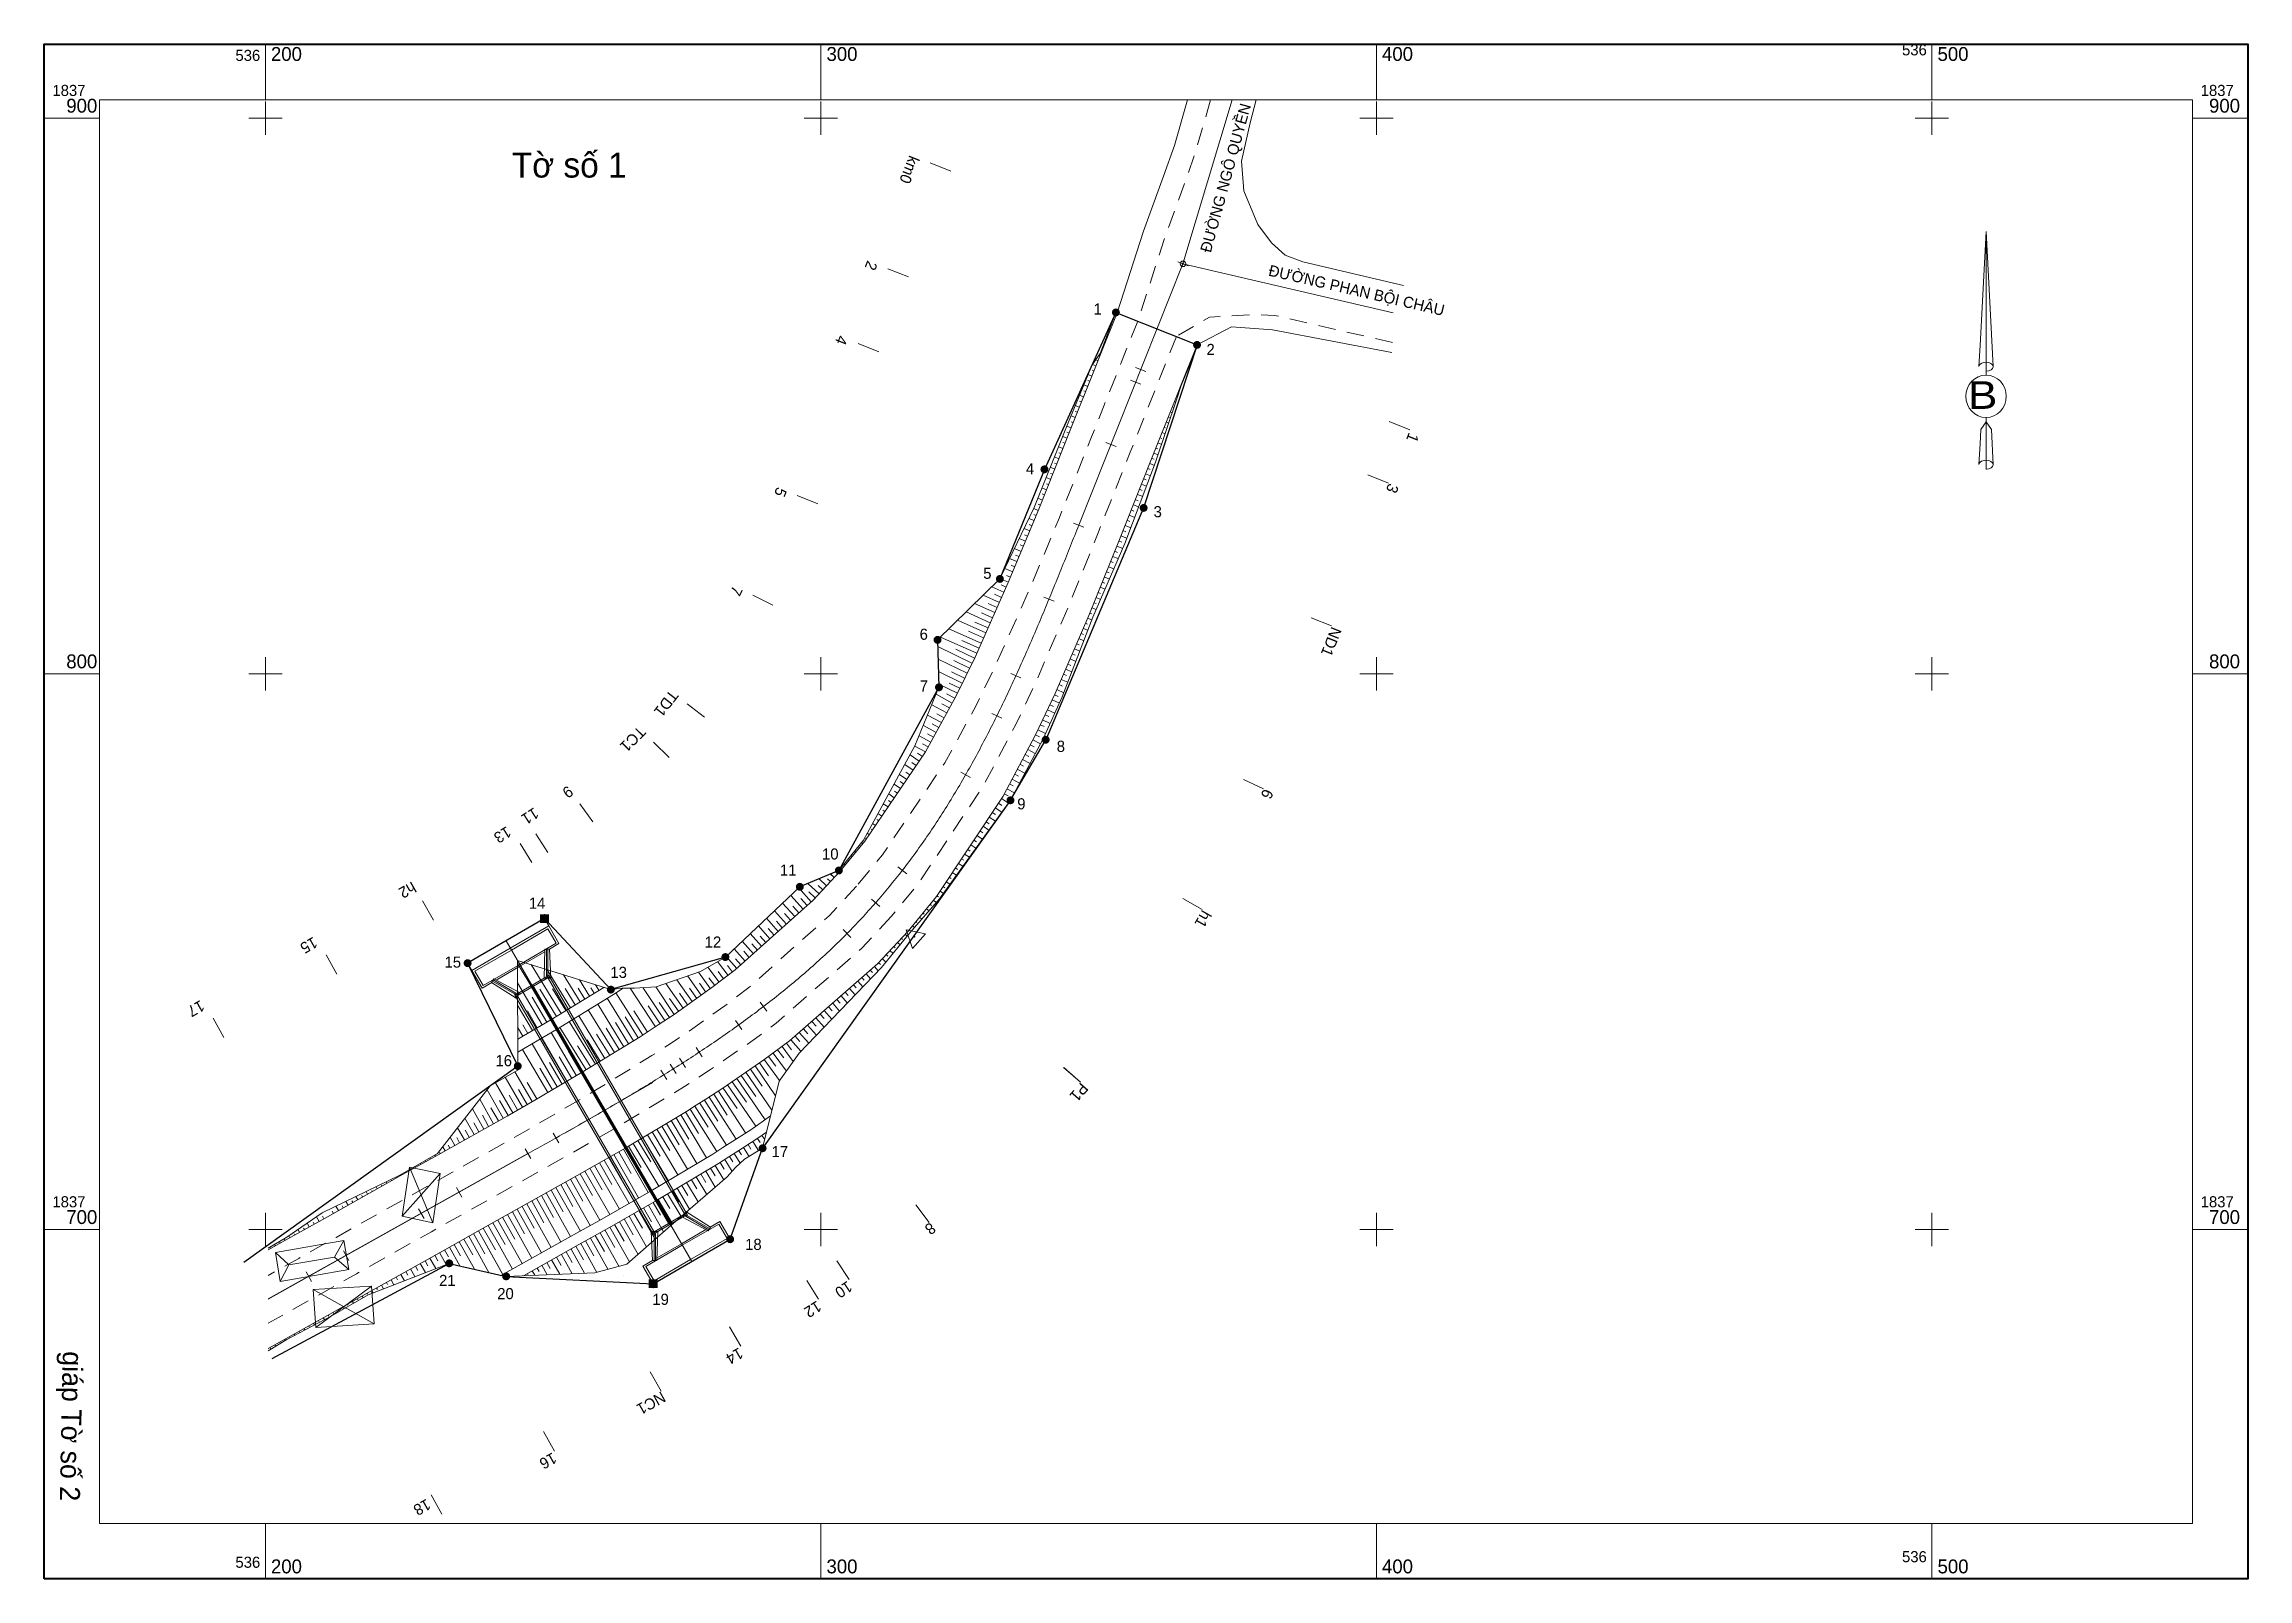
# Model space of a CAD drawing. Header units: metres. Extents: x 536160 to 536557, y 1837637 to 1837913.
import ezdxf
from ezdxf.enums import TextEntityAlignment as Align

# ---------------------------------------------------------------- set-up
doc = ezdxf.new("R2010")
doc.units = ezdxf.units.M
doc.header["$MEASUREMENT"] = 0
doc.linetypes.add('DGN Style 2', pattern=[5.262, 3.1572, -2.1048])
doc.layers.get('0').update_dxf_attribs({"color": 1})
for name, color, linetype, lineweight in [('Level 2', 1, 'Continuous', 0), ('Level 20', 1, 'Continuous', 0), ('Level 3', 1, 'Continuous', 0), ('Level 4', 1, 'Continuous', 0), ('Level 44', 1, 'Continuous', 0), ('Level 5', 1, 'Continuous', 0), ('Level 51', 1, 'Continuous', 0), ('Level 62', 1, 'Continuous', 0), ('Level 63', 1, 'Continuous', 0), ('Level 8', 1, 'Continuous', 0), ('Level 9', 1, 'Continuous', 0)]:
    doc.layers.add(name, color=color, linetype=linetype, lineweight=lineweight)
doc.styles.add('Style-CHAR_FAST_FONT', font='CHAR_FAST_FONT.shx')
doc.styles.add('Style-STANDARD', font='STANDARD.shx')

msp = doc.modelspace()

# ---------------------------------------------------------------- texts
at = {"layer": 'Level 2', "color": 7, "linetype": 'Continuous', "lineweight": 0, "style": 'Style-CHAR_FAST_FONT'}
for s, rotation, p in [('%%167%%166%%234NG NG%%164 QUY%%210N', 74.7405, (536368.24, 1837876.21)), ('%%167%%166%%234NG PHAN B%%233I CH%%162U', 346.9972, (536380.89, 1837873.64))]:
    msp.add_text(s, height=2, rotation=rotation, dxfattribs=at).set_placement(p, align=Align.TOP_LEFT)
at = {"layer": 'Level 2', "color": 7, "linetype": 'Continuous', "lineweight": 0, "char_height": 2, "attachment_point": 1, "line_spacing_factor": 0.828316, "style": 'Style-CHAR_FAST_FONT'}
for s, insert, rotation in [('km0\\P', (536317.8, 1837892.7), 248.2651), ('2\\P', (536310.25, 1837873.78), 248.2651), ('4\\P', (536304.9, 1837860.36), 248.2651), ('1\\P', (536407.72, 1837842.82), 248.2651), ('5\\P', (536293.94, 1837832.99), 247.6002), ('3\\P', (536404.08, 1837833.69), 248.2651), ('7\\P', (536286, 1837815.15), 243.7221), ('ND1\\P', (536393.79, 1837807.89), 248.265), ('TD1\\P', (536274.48, 1837796.06), 232.2794), ('TC1\\P', (536268.62, 1837789.34), 225.3099), ('9\\P', (536255.63, 1837778.37), 215.6748), ('6\\P', (536381.55, 1837778.63), 245.4639), ('11\\P', (536249.45, 1837774.36), 212.6692), ('13\\P', (536244.49, 1837770.97), 211.8769), ('h2\\P', (536227.36, 1837760.96), 209.3722), ('h1\\P', (536370.39, 1837756.66), 240.3237), ('15\\P', (536209.62, 1837751.01), 209.2639), ('17\\P', (536189.29, 1837739.62), 209.2639), ('P1\\P', (536348.28, 1837725.29), 228.7571), ('P1\\P', (536348.29, 1837725.3), 228.7797), ('8\\P', (536320.89, 1837699.81), 217.5312), ('10\\P', (536305.9, 1837689.18), 213.4484), ('12\\P', (536300.35, 1837685.6), 212.2599), ('14\\P', (536286.25, 1837677.12), 210.0762), ('NC1\\P', (536272.27, 1837669.2), 209.2642), ('16\\P', (536252.68, 1837658.22), 209.2639), ('18\\P', (536230, 1837649.87), 209.2639)]:
    msp.add_mtext(s, dxfattribs=dict(at, insert=insert, rotation=rotation))
at = {"layer": 'Level 4', "color": 7, "linetype": 'Continuous', "lineweight": 0, "style": 'Style-CHAR_FAST_FONT'}
for s, p in [('1', (536349.83, 1837865.67)), ('2', (536370.15, 1837858.39)), ('4', (536337.65, 1837836.92)), ('3', (536360.63, 1837829.19)), ('5', (536329.96, 1837818.1)), ('6', (536318.51, 1837807.14)), ('7', (536318.53, 1837797.83)), ('8', (536343.19, 1837786.96)), ('9', (536336.08, 1837776.62)), ('10', (536301.68, 1837767.59)), ('11', (536294.11, 1837764.69)), ('14', (536248.9, 1837758.72)), ('12', (536280.56, 1837751.74)), ('15', (536233.74, 1837748.13)), ('13', (536263.59, 1837746.29)), ('16', (536242.9, 1837730.39)), ('17', (536292.61, 1837714.03)), ('18', (536287.84, 1837697.33)), ('21', (536232.75, 1837690.85)), ('20', (536243.22, 1837688.47)), ('19', (536271.14, 1837687.45))]:
    msp.add_text(s, height=2, dxfattribs=at).set_placement(p, align=Align.MIDDLE_CENTER)
at = {"layer": 'Level 62', "color": 7, "linetype": 'Continuous', "lineweight": 0, "style": 'Style-CHAR_FAST_FONT'}
msp.add_text('T%%234 s%%232 1', height=4.5, dxfattribs=at).set_placement((536254.69, 1837893.82), align=Align.TOP_CENTER)
msp.add_text('gi%%184p T%%234 s%%232 2', height=3.6, rotation=268.8912, dxfattribs=at).set_placement((536166.86, 1837664.57), align=Align.TOP_CENTER)
at = {"layer": 'Level 63', "color": 7, "linetype": 'Continuous', "lineweight": 0, "style": 'Style-CHAR_FAST_FONT'}
for p in [(536199.07, 1837910.31), (536499.07, 1837911.31), (536199.07, 1837639.13), (536499.07, 1837640.13)]:
    msp.add_text('536', height=2, dxfattribs=at).set_placement(p, align=Align.RIGHT)
for s, height, p in [('200', 2.5, (536201, 1837910.31)), ('300', 2.5, (536301, 1837910.31)), ('400', 2.5, (536401, 1837910.31)), ('500', 2.5, (536501, 1837910.31)), ('1837', 2, (536161.66, 1837904)), ('1837', 2, (536548.37, 1837904)), ('900', 2.5, (536164.16, 1837901)), ('900', 2.5, (536549.87, 1837901)), ('800', 2.5, (536164.16, 1837801)), ('800', 2.5, (536549.87, 1837801)), ('1837', 2, (536161.66, 1837704)), ('700', 2.5, (536164.16, 1837701)), ('1837', 2, (536548.37, 1837704)), ('700', 2.5, (536549.87, 1837701)), ('200', 2.5, (536201, 1837638.13)), ('300', 2.5, (536301, 1837638.13)), ('400', 2.5, (536401, 1837638.13)), ('500', 2.5, (536501, 1837638.13))]:
    msp.add_text(s, height=height, dxfattribs=at).set_placement(p)

# ---------------------------------------------------------------- blocks, each defined once
blk = doc.blocks.new('A$C2B2')
at = {"color": 0, "linetype": 'ByBlock', "lineweight": 0, "flags": 128}
blk.add_lwpolyline([(0, 0), (0, 0), (0, 0), (0, 0), (0, 0), (0, 0), (0, 0), (0, 0)], close=True, dxfattribs=at)
blk = doc.blocks.new('A$C7D1')
at = {"color": 7, "linetype": 'Continuous', "lineweight": 0, "xscale": 400.0000000000001, "yscale": 400.0000000000001, "rotation": 98.18340100000023}
blk.add_blockref('A$C2B2', (0, 0.12), dxfattribs=at)
blk = doc.blocks.new('A$C7BE')
at = {"color": 0, "linetype": 'Continuous', "lineweight": 0, "rotation": 243.7030290000004}
blk.add_blockref('A$C7D1', (0.17, -0.43), dxfattribs=at)
blk = doc.blocks.new('BLOCK_')
at = {"color": 0, "linetype": 'ByBlock', "lineweight": 0}
blk.add_point((0, 0), dxfattribs=at)
blk = doc.blocks.new('KH_DIN')
at = {"color": 0, "linetype": 'Continuous', "lineweight": 0, "flags": 128}
blk.add_lwpolyline([(1.08, -1.83), (1.09, 1.71), (-1.99, -0.04)], close=True, dxfattribs=at)
blk.add_lwpolyline([(-0.05, 0, 1), (0.05, 0, 1)], format="xyb", close=True, dxfattribs=at)
at = {"color": 0, "linetype": 'Continuous', "lineweight": 0}
blk.add_blockref('BLOCK_', (0, 0), dxfattribs=at)
at = {"color": 0, "linetype": 'Continuous', "lineweight": 0, "style": 'Style-STANDARD', "flags": 1}
blk.add_attdef('xdata0', text='', height=1, rotation=41.2242, dxfattribs=at).set_placement((0, 0), align=Align.TOP_LEFT)
blk.add_attdef('xdata0', text='', height=1, rotation=41.2242, dxfattribs=at).set_placement((0, 0), align=Align.TOP_LEFT)
blk = doc.blocks.new('*U36')
at = {"layer": 'Level 51', "color": 7, "linetype": 'Continuous', "lineweight": 0}
for p, q in [((0.04, 50.7), (-2.53, 2.05)), ((0.04, 50.7), (3.11, -6.91)), ((0.04, 50.7), (3.11, -6.91)), ((0.04, 50.7), (3.11, -6.91)), ((0.04, -4.98), (0.04, 50.7)), ((-2.53, 2.05), (-3.02, -6.8)), ((0.04, -4.98), (0.04, -7.21)), ((0.04, -7.21), (0.04, -8.86)), ((0.04, -8.86), (0.04, -10.52)), ((0.04, -8.86), (0.04, -10.52)), ((0.04, -8.86), (0.04, -10.52)), ((3.11, -6.91), (3.11, -6.8)), ((-2.21, -33.66), (-2.53, -39.73)), ((0.04, -30.46), (-2.21, -33.66)), ((0.04, -30.46), (0.04, -28.57)), ((0.04, -30.46), (0.04, -28.57)), ((0.04, -30.46), (0.04, -28.57)), ((0.04, -30.46), (2.3, -33.66)), ((0.04, -30.46), (2.3, -33.66)), ((0.04, -30.46), (2.3, -33.66)), ((0.04, -46.8), (0.04, -30.46)), ((2.3, -33.66), (3.11, -48.73)), ((2.3, -33.66), (3.11, -48.73)), ((2.3, -33.66), (3.11, -48.73)), ((-2.53, -39.73), (-3.02, -48.53)), ((0.04, -46.8), (0.04, -48.99)), ((0.04, -48.99), (0.04, -50.66)), ((3.11, -48.73), (3.11, -48.53))]:
    blk.add_line(p, q, dxfattribs=at)
at = {"layer": 'Level 51', "color": 7, "linetype": 'Continuous', "lineweight": 0, "extrusion": (0, 0, -1)}
for centre, start_param, end_param in [((0.02, -6.92), 3.208733, 4.712389), ((0.02, -48.71), 3.792116, 4.712389), ((0.02, -48.71), 3.208907, 3.792116)]:
    blk.add_ellipse(centre, major_axis=(3.06, 0), ratio=0.632193, start_param=start_param, end_param=end_param, dxfattribs=at)
at = {"layer": 'Level 51', "color": 7, "linetype": 'Continuous', "lineweight": 0}
for centre, start_param, end_param in [((0.02, -6.92), 0.067141, 1.570796), ((0.02, -6.92), 4.712389, 6.283185), ((0.02, -48.71), 0.067141, 1.570796), ((0.02, -48.71), 4.712389, 6.283185)]:
    blk.add_ellipse(centre, major_axis=(3.06, 0), ratio=0.632193, start_param=start_param, end_param=end_param, dxfattribs=at)
blk.add_ellipse((0.03, -19.54), major_axis=(0, 9.03), ratio=0.956213, dxfattribs=at)
at = {"layer": 'Level 51', "color": 7, "linetype": 'Continuous', "lineweight": 0, "insert": (-1.42, -24.91), "char_height": 11.8046, "attachment_point": 8, "line_spacing_factor": 0.60241, "style": 'Style-CHAR_FAST_FONT'}
blk.add_mtext('\\H1.000000x;\\W1.194961;\\T1.000;B\\P', dxfattribs=at)
blk = doc.blocks.new('*U37')
at = {"layer": 'Level 20', "color": 3, "linetype": 'Continuous', "lineweight": 0}
blk.add_line((0.01, 0.78), (0.01, -0.78), dxfattribs=at)
at = {"layer": 'Level 20', "color": 3, "linetype": 'Continuous', "lineweight": 0, "extrusion": (0, 0, -1)}
blk.add_solid([(0.82, 0.78), (-0.83, 0.78), (0.82, -0.78), (-0.83, -0.78)], dxfattribs=at)

# ---------------------------------------------------------------- hatches: boundary and pattern name
at = {"layer": 'Level 4', "linetype": 'Continuous', "lineweight": 0}
h = msp.add_hatch(color=7, dxfattribs=at)
edge = h.paths.add_edge_path()
edge.add_arc((536353.1, 1837865.05), 0.719, 90, 450)
h = msp.add_hatch(color=7, dxfattribs=at)
edge = h.paths.add_edge_path()
edge.add_arc((536367.7, 1837859.2), 0.719, 90, 450)
h = msp.add_hatch(color=7, dxfattribs=at)
edge = h.paths.add_edge_path()
edge.add_arc((536340.23, 1837836.81), 0.719, 90, 450)
h = msp.add_hatch(color=7, dxfattribs=at)
edge = h.paths.add_edge_path()
edge.add_arc((536358.09, 1837829.87), 0.719, 90, 450)
h = msp.add_hatch(color=7, dxfattribs=at)
edge = h.paths.add_edge_path()
edge.add_arc((536332.22, 1837817.09), 0.719, 90, 450)
h = msp.add_hatch(color=7, dxfattribs=at)
edge = h.paths.add_edge_path()
edge.add_arc((536320.99, 1837806.12), 0.719, 90, 450)
h = msp.add_hatch(color=7, dxfattribs=at)
edge = h.paths.add_edge_path()
edge.add_arc((536321.25, 1837797.59), 0.719, 90, 450)
h = msp.add_hatch(color=7, dxfattribs=at)
edge = h.paths.add_edge_path()
edge.add_arc((536340.46, 1837788.15), 0.719, 90, 450)
h = msp.add_hatch(color=7, dxfattribs=at)
edge = h.paths.add_edge_path()
edge.add_arc((536334.12, 1837777.25), 0.719, 90, 450)
h = msp.add_hatch(color=7, dxfattribs=at)
edge = h.paths.add_edge_path()
edge.add_arc((536303.23, 1837764.62), 0.719, 90, 450)
h = msp.add_hatch(color=7, dxfattribs=at)
edge = h.paths.add_edge_path()
edge.add_arc((536296.2, 1837761.68), 0.719, 90, 450)
h = msp.add_hatch(color=7, dxfattribs=at)
edge = h.paths.add_edge_path()
edge.add_arc((536250.25, 1837755.96), 0.719, 90, 450)
h = msp.add_hatch(color=7, dxfattribs=at)
edge = h.paths.add_edge_path()
edge.add_arc((536236.4, 1837747.94), 0.719, 90, 450)
h = msp.add_hatch(color=7, dxfattribs=at)
edge = h.paths.add_edge_path()
edge.add_arc((536282.8, 1837749.04), 0.719, 90, 450)
h = msp.add_hatch(color=7, dxfattribs=at)
edge = h.paths.add_edge_path()
edge.add_arc((536262.19, 1837743.18), 0.719, 90, 450)
h = msp.add_hatch(color=7, dxfattribs=at)
edge = h.paths.add_edge_path()
edge.add_arc((536245.43, 1837729.42), 0.719, 90, 450)
h = msp.add_hatch(color=7, dxfattribs=at)
edge = h.paths.add_edge_path()
edge.add_arc((536289.5, 1837714.63), 0.719, 90, 450)
h = msp.add_hatch(color=7, dxfattribs=at)
edge = h.paths.add_edge_path()
edge.add_arc((536283.66, 1837698.26), 0.719, 90, 450)
h = msp.add_hatch(color=7, dxfattribs=at)
edge = h.paths.add_edge_path()
edge.add_arc((536233.09, 1837693.92), 0.719, 90, 450)
h = msp.add_hatch(color=7, dxfattribs=at)
edge = h.paths.add_edge_path()
edge.add_arc((536243.34, 1837691.58), 0.719, 90, 450)
h = msp.add_hatch(color=7, dxfattribs=at)
edge = h.paths.add_edge_path()
edge.add_arc((536269.82, 1837690.24), 0.719, 90, 450)

# ---------------------------------------------------------------- linework, layer by layer
at = {"layer": 'Level 2', "color": 7, "linetype": 'Continuous', "lineweight": 0}
for p, q in [((536323.37, 1837890.47), (536319.65, 1837891.95)), ((536366.1, 1837873.43), (536364.24, 1837874.17)), ((536315.78, 1837871.43), (536312.06, 1837872.91)), ((536365.17, 1837873.8), (536364.89, 1837873.11)), ((536365.17, 1837873.8), (536403, 1837864.97)), ((536352.47, 1837862.87), (536352.28, 1837862.94)), ((536352.84, 1837863.79), (536352.74, 1837863.83)), ((536353.21, 1837864.72), (536353.01, 1837864.8)), ((536361.43, 1837861.73), (536353.31, 1837864.98)), ((536361.43, 1837861.73), (536359.58, 1837862.47)), ((536310.41, 1837857.96), (536306.69, 1837859.44)), ((536350.99, 1837859.15), (536350.84, 1837859.21)), ((536351.36, 1837860.08), (536351.28, 1837860.11)), ((536351.73, 1837861.01), (536351.56, 1837861.07)), ((536352.1, 1837861.94), (536352.01, 1837861.97)), ((536367.33, 1837858.3), (536367.47, 1837858.24)), ((536349.13, 1837854.51), (536348.8, 1837854.64)), ((536349.5, 1837855.43), (536348.87, 1837855.69)), ((536349.87, 1837856.36), (536349.66, 1837856.45)), ((536350.24, 1837857.29), (536350.04, 1837857.38)), ((536350.61, 1837858.22), (536350.55, 1837858.25)), ((536358.51, 1837854.39), (536356.65, 1837855.13)), ((536365.85, 1837854.59), (536365.94, 1837854.55)), ((536366.22, 1837855.51), (536366.27, 1837855.49)), ((536366.59, 1837856.44), (536366.7, 1837856.4)), ((536366.96, 1837857.37), (536367.03, 1837857.35)), ((536347.65, 1837850.79), (536347.3, 1837850.93)), ((536348.02, 1837851.72), (536347.32, 1837852)), ((536348.39, 1837852.65), (536348.05, 1837852.78)), ((536348.76, 1837853.58), (536348.09, 1837853.85)), ((536357.6, 1837852.11), (536355.74, 1837852.85)), ((536364.37, 1837850.87), (536364.49, 1837850.82)), ((536364.74, 1837851.8), (536364.77, 1837851.79)), ((536365.11, 1837852.73), (536365.17, 1837852.71)), ((536365.48, 1837853.66), (536365.52, 1837853.64)), ((536345.8, 1837846.15), (536345.03, 1837846.45)), ((536346.54, 1837848), (536345.79, 1837848.3)), ((536346.17, 1837847.07), (536345.79, 1837847.23)), ((536346.91, 1837848.93), (536346.54, 1837849.08)), ((536347.28, 1837849.86), (536346.56, 1837850.15)), ((536362.89, 1837847.15), (536363.25, 1837847.01)), ((536363.26, 1837848.08), (536363.41, 1837848.02)), ((536363.63, 1837849.01), (536363.88, 1837848.91)), ((536364, 1837849.94), (536364.1, 1837849.9)), ((536344.32, 1837842.43), (536343.51, 1837842.75)), ((536345.06, 1837844.29), (536344.26, 1837844.61)), ((536344.69, 1837843.36), (536344.29, 1837843.52)), ((536345.43, 1837845.22), (536345.04, 1837845.37)), ((536361.04, 1837842.51), (536361.35, 1837842.39)), ((536361.41, 1837843.44), (536361.97, 1837843.21)), ((536361.78, 1837844.37), (536362.03, 1837844.27)), ((536362.15, 1837845.3), (536362.61, 1837845.11)), ((536362.52, 1837846.23), (536362.72, 1837846.14)), ((536402.3, 1837845.44), (536406.02, 1837843.95)), ((536342.84, 1837838.71), (536342.03, 1837839.04)), ((536343.58, 1837840.57), (536342.77, 1837840.89)), ((536343.21, 1837839.64), (536342.8, 1837839.8)), ((536343.95, 1837841.5), (536343.55, 1837841.66)), ((536353.14, 1837840.92), (536351.28, 1837841.66)), ((536359.56, 1837838.79), (536359.97, 1837838.63)), ((536359.93, 1837839.72), (536360.7, 1837839.41)), ((536360.3, 1837840.65), (536360.66, 1837840.51)), ((536360.67, 1837841.58), (536361.34, 1837841.31)), ((536341.36, 1837835), (536340.54, 1837835.33)), ((536342.1, 1837836.86), (536341.28, 1837837.18)), ((536341.73, 1837835.93), (536341.32, 1837836.09)), ((536342.47, 1837837.79), (536342.06, 1837837.95)), ((536358.08, 1837835.08), (536358.53, 1837834.9)), ((536358.45, 1837836.01), (536359.33, 1837835.65)), ((536358.82, 1837836.94), (536359.25, 1837836.76)), ((536359.19, 1837837.86), (536360.04, 1837837.52)), ((536398.47, 1837835.81), (536402.18, 1837834.33)), ((536299.44, 1837830.59), (536295.74, 1837832.12)), ((536339.88, 1837831.28), (536339.05, 1837831.61)), ((536339.51, 1837830.35), (536339.09, 1837830.52)), ((536340.62, 1837833.14), (536339.79, 1837833.47)), ((536340.25, 1837832.21), (536339.83, 1837832.38)), ((536340.99, 1837834.07), (536340.58, 1837834.23)), ((536356.59, 1837831.36), (536357.08, 1837831.17)), ((536356.96, 1837832.29), (536357.92, 1837831.91)), ((536357.33, 1837833.22), (536357.8, 1837833.03)), ((536357.7, 1837834.15), (536358.62, 1837833.78)), ((536338.36, 1837827.58), (536337.43, 1837827.97)), ((536337.98, 1837826.66), (536337.49, 1837826.86)), ((536339.13, 1837829.43), (536338.3, 1837829.77)), ((536338.75, 1837828.5), (536338.31, 1837828.69)), ((536347.35, 1837826.39), (536345.49, 1837827.13)), ((536354.74, 1837826.72), (536355.79, 1837826.3)), ((536355.11, 1837827.65), (536355.63, 1837827.44)), ((536355.48, 1837828.58), (536356.5, 1837828.17)), ((536355.85, 1837829.5), (536356.35, 1837829.31)), ((536356.22, 1837830.43), (536357.21, 1837830.04)), ((536336.06, 1837822.04), (536334.83, 1837822.55)), ((536336.82, 1837823.89), (536335.7, 1837824.36)), ((536336.44, 1837822.96), (536335.85, 1837823.21)), ((536337.59, 1837825.73), (536336.56, 1837826.16)), ((536337.21, 1837824.81), (536336.67, 1837825.04)), ((536353.26, 1837823), (536354.33, 1837822.57)), ((536353.63, 1837823.93), (536354.18, 1837823.71)), ((536354, 1837824.86), (536355.08, 1837824.43)), ((536354.37, 1837825.79), (536354.9, 1837825.58)), ((536334.52, 1837818.35), (536333.1, 1837818.94)), ((536335.29, 1837820.2), (536333.97, 1837820.74)), ((536334.9, 1837819.27), (536334.22, 1837819.56)), ((536335.67, 1837821.12), (536335.04, 1837821.38)), ((536351.76, 1837819.29), (536352.73, 1837818.9)), ((536352.14, 1837820.22), (536352.63, 1837820.02)), ((536352.51, 1837821.15), (536353.53, 1837820.74)), ((536352.88, 1837822.08), (536353.41, 1837821.87)), ((536332.93, 1837814.68), (536330.75, 1837815.65)), ((536333.75, 1837816.5), (536332.24, 1837817.13)), ((536333.34, 1837815.59), (536332.43, 1837816)), ((536334.13, 1837817.43), (536333.4, 1837817.73)), ((536349.89, 1837814.66), (536350.31, 1837814.49)), ((536350.27, 1837815.58), (536351.13, 1837815.23)), ((536350.64, 1837816.51), (536351.09, 1837816.33)), ((536351.01, 1837817.44), (536351.93, 1837817.07)), ((536351.39, 1837818.37), (536351.86, 1837818.18)), ((536291.32, 1837812.37), (536287.73, 1837814.14)), ((536330.49, 1837809.2), (536326.13, 1837811.14)), ((536331.31, 1837811.02), (536327.67, 1837812.64)), ((536330.9, 1837810.11), (536328.9, 1837811)), ((536332.12, 1837812.85), (536329.21, 1837814.15)), ((536331.71, 1837811.94), (536330.08, 1837812.67)), ((536332.53, 1837813.76), (536331.25, 1837814.33)), ((536341.97, 1837813.07), (536340.12, 1837813.83)), ((536348.4, 1837810.95), (536348.77, 1837810.8)), ((536348.77, 1837811.87), (536349.54, 1837811.57)), ((536349.14, 1837812.8), (536349.54, 1837812.64)), ((536349.52, 1837813.73), (536350.33, 1837813.4)), ((536328.86, 1837805.54), (536323.05, 1837808.13)), ((536329.68, 1837807.37), (536324.59, 1837809.64)), ((536329.27, 1837806.46), (536326.55, 1837807.67)), ((536330.08, 1837808.28), (536327.72, 1837809.33)), ((536346.82, 1837807.27), (536347.25, 1837807.09)), ((536347.22, 1837808.19), (536348.03, 1837807.84)), ((536347.61, 1837809.11), (536348, 1837808.94)), ((536348.01, 1837810.02), (536348.75, 1837809.71)), ((536388.22, 1837810.1), (536391.93, 1837808.62)), ((536327.19, 1837801.91), (536321.03, 1837804.92)), ((536328.05, 1837803.72), (536321.51, 1837806.63)), ((536327.63, 1837802.81), (536324.31, 1837804.43)), ((536328.46, 1837804.63), (536325.37, 1837806)), ((536345.23, 1837803.6), (536345.74, 1837803.38)), ((536345.63, 1837804.52), (536346.6, 1837804.1)), ((536346.03, 1837805.43), (536346.49, 1837805.23)), ((536346.42, 1837806.35), (536347.32, 1837805.97)), ((536326.31, 1837800.11), (536321.1, 1837802.66)), ((536325.44, 1837798.31), (536321.17, 1837800.4)), ((536325.87, 1837799.21), (536323.5, 1837800.37)), ((536326.75, 1837801.01), (536323.91, 1837802.4)), ((536336.01, 1837799.26), (536334.19, 1837800.09)), ((536343.25, 1837799.01), (536344.45, 1837798.49)), ((536343.65, 1837799.93), (536344.23, 1837799.68)), ((536344.04, 1837800.84), (536345.16, 1837800.36)), ((536344.44, 1837801.76), (536344.98, 1837801.53)), ((536344.84, 1837802.68), (536345.88, 1837802.23)), ((536323.62, 1837794.75), (536320.73, 1837796.33)), ((536324.56, 1837796.52), (536321.24, 1837798.14)), ((536324.1, 1837795.63), (536322.61, 1837796.44)), ((536325, 1837797.42), (536323.1, 1837798.34)), ((536341.63, 1837795.35), (536342.92, 1837794.74)), ((536342.05, 1837796.26), (536342.7, 1837795.95)), ((536342.46, 1837797.17), (536343.73, 1837796.62)), ((536342.86, 1837798.09), (536343.47, 1837797.82)), ((536279.07, 1837792.19), (536275.9, 1837794.63)), ((536321.7, 1837791.24), (536319.21, 1837792.6)), ((536322.66, 1837793), (536319.97, 1837794.46)), ((536321.22, 1837790.36), (536320.02, 1837791.02)), ((536322.18, 1837792.12), (536320.89, 1837792.83)), ((536323.14, 1837793.87), (536321.75, 1837794.63)), ((536332.57, 1837792.01), (536330.77, 1837792.89)), ((536339.48, 1837790.84), (536340.16, 1837790.51)), ((536339.91, 1837791.74), (536341.26, 1837791.1)), ((536340.34, 1837792.64), (536341.01, 1837792.33)), ((536340.77, 1837793.55), (536342.09, 1837792.92)), ((536341.2, 1837794.45), (536341.85, 1837794.14)), ((536272.7, 1837784.93), (536269.86, 1837787.74)), ((536318.83, 1837785.97), (536316.91, 1837787.02)), ((536319.79, 1837787.73), (536317.68, 1837788.88)), ((536319.31, 1837786.85), (536318.3, 1837787.4)), ((536320.75, 1837789.48), (536318.44, 1837790.74)), ((536320.27, 1837788.61), (536319.16, 1837789.21)), ((536337.69, 1837787.26), (536338.37, 1837786.9)), ((536338.16, 1837788.15), (536339.52, 1837787.43)), ((536338.62, 1837789.03), (536339.32, 1837788.7)), ((536339.05, 1837789.93), (536340.43, 1837789.28)), ((536316.58, 1837782.66), (536315.09, 1837783.68)), ((536317.71, 1837784.32), (536316.05, 1837785.44)), ((536317.14, 1837783.49), (536316.36, 1837784.03)), ((536318.27, 1837785.15), (536317.4, 1837785.74)), ((536335.81, 1837783.73), (536336.49, 1837783.37)), ((536336.28, 1837784.61), (536337.64, 1837783.89)), ((536336.75, 1837785.5), (536337.43, 1837785.14)), ((536337.22, 1837786.38), (536338.58, 1837785.66)), ((536314.33, 1837779.36), (536313.16, 1837780.15)), ((536315.46, 1837781.01), (536314.12, 1837781.92)), ((536314.9, 1837780.18), (536314.27, 1837780.61)), ((536316.02, 1837781.84), (536315.31, 1837782.32)), ((536326.92, 1837781.35), (536325.18, 1837782.34)), ((536333.47, 1837779.31), (536334.83, 1837778.59)), ((536333.94, 1837780.2), (536334.62, 1837779.84)), ((536334.41, 1837781.08), (536335.77, 1837780.36)), ((536334.88, 1837781.96), (536335.56, 1837781.6)), ((536335.35, 1837782.85), (536336.7, 1837782.13)), ((536376.04, 1837780.99), (536379.68, 1837779.33)), ((536258.97, 1837773.39), (536256.63, 1837776.64)), ((536311.52, 1837775.22), (536311.14, 1837775.48)), ((536312.09, 1837776.05), (536311.23, 1837776.63)), ((536312.65, 1837776.87), (536312.18, 1837777.19)), ((536313.21, 1837777.7), (536312.2, 1837778.39)), ((536313.77, 1837778.53), (536313.23, 1837778.9)), ((536330.83, 1837775.07), (536331.41, 1837774.69)), ((536331.39, 1837775.9), (536332.58, 1837775.11)), ((536331.94, 1837776.74), (536332.55, 1837776.33)), ((536332.49, 1837777.57), (536333.75, 1837776.74)), ((536333, 1837778.43), (536333.68, 1837778.07)), ((536250.82, 1837767.87), (536248.66, 1837771.24)), ((536308.71, 1837771.08), (536308.34, 1837771.34)), ((536309.28, 1837771.91), (536309.05, 1837772.07)), ((536309.84, 1837772.74), (536309.3, 1837773.1)), ((536310.4, 1837773.57), (536310.09, 1837773.77)), ((536310.96, 1837774.39), (536310.27, 1837774.86)), ((536328.62, 1837771.74), (536329.14, 1837771.4)), ((536329.18, 1837772.57), (536330.24, 1837771.87)), ((536329.73, 1837773.4), (536330.28, 1837773.04)), ((536330.28, 1837774.24), (536331.41, 1837773.49)), ((536247.96, 1837766.06), (536245.85, 1837769.46)), ((536305.64, 1837767.15), (536305.53, 1837767.24)), ((536306.28, 1837767.92), (536306.05, 1837768.1)), ((536306.91, 1837768.69), (536306.8, 1837768.79)), ((536307.55, 1837769.46), (536307.31, 1837769.66)), ((536308.15, 1837770.26), (536308.01, 1837770.36)), ((536325.86, 1837767.57), (536326.72, 1837767)), ((536326.42, 1837768.4), (536326.86, 1837768.1)), ((536326.97, 1837769.23), (536327.89, 1837768.62)), ((536327.52, 1837770.07), (536328, 1837769.75)), ((536328.07, 1837770.9), (536329.07, 1837770.24)), ((536301.02, 1837761.88), (536299.67, 1837763.14)), ((536301.71, 1837762.61), (536301.2, 1837763.09)), ((536302.39, 1837763.35), (536301.7, 1837763.99)), ((536302.39, 1837763.34), (536301.7, 1837763.98)), ((536303.07, 1837764.08), (536302.89, 1837764.25)), ((536303.07, 1837764.07), (536302.89, 1837764.24)), ((536303.73, 1837764.83), (536303.53, 1837765)), ((536304.37, 1837765.6), (536304.27, 1837765.69)), ((536305, 1837766.37), (536304.79, 1837766.55)), ((536315.45, 1837764.04), (536313.87, 1837765.27)), ((536323.1, 1837763.4), (536323.45, 1837763.17)), ((536323.65, 1837764.23), (536324.38, 1837763.75)), ((536324.21, 1837765.07), (536324.59, 1837764.81)), ((536324.76, 1837765.9), (536325.55, 1837765.37)), ((536325.31, 1837766.73), (536325.72, 1837766.46)), ((536230.24, 1837755.7), (536228.28, 1837759.18)), ((536296.78, 1837757.65), (536294.56, 1837760.13)), ((536298.27, 1837758.98), (536296.01, 1837761.5)), ((536297.52, 1837758.31), (536296.4, 1837759.57)), ((536299.66, 1837760.42), (536297.65, 1837762.29)), ((536298.98, 1837759.68), (536297.81, 1837760.77)), ((536300.34, 1837761.15), (536299.5, 1837761.93)), ((536310.61, 1837758.16), (536309.1, 1837759.48)), ((536310.6, 1837758.16), (536309.1, 1837759.48)), ((536320.27, 1837759.28), (536320.77, 1837758.87)), ((536320.89, 1837760.06), (536321.17, 1837759.88)), ((536321.45, 1837760.9), (536322.04, 1837760.5)), ((536322, 1837761.73), (536322.31, 1837761.52)), ((536322.55, 1837762.56), (536323.21, 1837762.13)), ((536365.15, 1837759.57), (536368.62, 1837757.59)), ((536236.4, 1837747.94), (536250.25, 1837755.96)), ((536251, 1837754.66), (536250.25, 1837755.96)), ((536292.31, 1837753.65), (536290.19, 1837756.01)), ((536293.8, 1837754.98), (536291.65, 1837757.38)), ((536293.05, 1837754.31), (536291.99, 1837755.5)), ((536295.29, 1837756.31), (536293.1, 1837758.76)), ((536294.54, 1837755.65), (536293.46, 1837756.86)), ((536296.03, 1837756.98), (536294.93, 1837758.21)), ((536317.09, 1837755.42), (536317.29, 1837755.26)), ((536317.73, 1837756.19), (536318.15, 1837755.85)), ((536318.36, 1837756.97), (536318.58, 1837756.78)), ((536319, 1837757.74), (536319.46, 1837757.36)), ((536319.64, 1837758.51), (536319.88, 1837758.31)), ((536243.32, 1837751.95), (536276.74, 1837694.25)), ((536251, 1837754.66), (536244.08, 1837750.65)), ((536250.85, 1837754.12), (536244.28, 1837750.31)), ((536252.36, 1837751.52), (536245.78, 1837747.71)), ((536252.36, 1837751.52), (536250.85, 1837754.12)), ((536252.85, 1837751.46), (536251, 1837754.66)), ((536252.85, 1837751.46), (536251.13, 1837750.46)), ((536287.84, 1837749.64), (536285.83, 1837751.89)), ((536289.33, 1837750.98), (536287.28, 1837753.26)), ((536288.58, 1837750.31), (536287.57, 1837751.44)), ((536290.82, 1837752.31), (536288.74, 1837754.64)), ((536290.07, 1837751.64), (536289.04, 1837752.8)), ((536291.56, 1837752.98), (536290.51, 1837754.15)), ((536305.41, 1837752.58), (536303.98, 1837753.98)), ((536313.78, 1837751.67), (536314.25, 1837751.24)), ((536314.47, 1837752.41), (536314.68, 1837752.21)), ((536315.15, 1837753.14), (536315.53, 1837752.79)), ((536315.82, 1837753.88), (536316, 1837753.73)), ((536316.46, 1837754.65), (536316.84, 1837754.33)), ((536212.87, 1837745.96), (536210.92, 1837749.45)), ((536237.15, 1837746.64), (536236.4, 1837747.94)), ((536237.15, 1837746.64), (536244.08, 1837750.65)), ((536237.7, 1837746.5), (536244.28, 1837750.31)), ((536239.2, 1837743.9), (536245.78, 1837747.71)), ((536241.54, 1837744.91), (536245.93, 1837747.45)), ((536251.53, 1837737.83), (536245.36, 1837747.88)), ((536250.32, 1837749.99), (536245.93, 1837747.45)), ((536253.24, 1837738.88), (536247.83, 1837747.68)), ((536250.19, 1837745.26), (536250.33, 1837750.49)), ((536251.12, 1837750.49), (536250.33, 1837750.49)), ((536250.6, 1837745.73), (536250.59, 1837750.5)), ((536250.84, 1837750.49), (536250.59, 1837750.5)), ((536250.84, 1837745.87), (536250.84, 1837750.49)), ((536251.39, 1837745.26), (536251.12, 1837750.49)), ((536281.69, 1837744.53), (536279.66, 1837747.2)), ((536283.29, 1837745.74), (536281.4, 1837748.22)), ((536284.86, 1837746.97), (536282.92, 1837749.14)), ((536284.08, 1837746.35), (536283.18, 1837747.54)), ((536286.35, 1837748.31), (536284.37, 1837750.52)), ((536285.6, 1837747.64), (536284.62, 1837748.74)), ((536287.09, 1837748.98), (536286.1, 1837750.09)), ((536309.64, 1837747.34), (536310.32, 1837746.57)), ((536310.38, 1837748.02), (536310.72, 1837747.7)), ((536311.06, 1837748.75), (536311.7, 1837748.15)), ((536311.74, 1837749.48), (536312.04, 1837749.2)), ((536312.42, 1837750.21), (536312.98, 1837749.7)), ((536313.1, 1837750.94), (536313.36, 1837750.71)), ((536239.01, 1837743.44), (536237.15, 1837746.64)), ((536239.2, 1837743.9), (536237.7, 1837746.5)), ((536239.01, 1837743.44), (536240.73, 1837744.44)), ((536240.71, 1837744.46), (536241.1, 1837745.15)), ((536245.11, 1837741.63), (536240.71, 1837744.46)), ((536240.85, 1837744.71), (536240.97, 1837744.92)), ((536244.86, 1837742.4), (536240.85, 1837744.71)), ((536245.1, 1837742.54), (536240.97, 1837744.92)), ((536245.71, 1837742.67), (536241.1, 1837745.15)), ((536251, 1837745.73), (536244.9, 1837742.2)), ((536251.15, 1837745.47), (536245.05, 1837741.94)), ((536249.81, 1837736.82), (536245.37, 1837744.39)), ((536247.79, 1837743.87), (536272.72, 1837700.84)), ((536248.11, 1837744.05), (536273.03, 1837701.02)), ((536252.38, 1837738.35), (536249.38, 1837743.24)), ((536251.39, 1837745.26), (536250.19, 1837745.26)), ((536250.6, 1837745.73), (536250.84, 1837745.87)), ((536250.7, 1837745.56), (536250.6, 1837745.73)), ((536250.7, 1837745.56), (536275.62, 1837702.52)), ((536254.94, 1837739.92), (536250.73, 1837746.77)), ((536250.94, 1837745.7), (536250.84, 1837745.87)), ((536251, 1837745.73), (536275.92, 1837702.69)), ((536254.09, 1837739.4), (536251.68, 1837743.31)), ((536256.64, 1837740.97), (536253.64, 1837745.86)), ((536255.79, 1837740.45), (536253.99, 1837743.38)), ((536257.5, 1837741.49), (536256.29, 1837743.45)), ((536258.35, 1837742.02), (536256.55, 1837744.95)), ((536259.2, 1837742.54), (536258.6, 1837743.52)), ((536260.05, 1837743.06), (536259.45, 1837744.04)), ((536270.23, 1837736.5), (536265.68, 1837743.46)), ((536271.9, 1837737.6), (536267.93, 1837743.54)), ((536273.56, 1837738.71), (536270.26, 1837743.66)), ((536275.19, 1837739.87), (536272.08, 1837744.27)), ((536276.83, 1837741.02), (536274.05, 1837744.95)), ((536278.46, 1837742.18), (536276.02, 1837745.63)), ((536277.65, 1837741.6), (536276.34, 1837743.44)), ((536280.1, 1837743.33), (536277.99, 1837746.3)), ((536279.28, 1837742.75), (536278.14, 1837744.36)), ((536280.9, 1837743.92), (536279.85, 1837745.31)), ((536282.49, 1837745.14), (536281.51, 1837746.42)), ((536305.13, 1837743.39), (536306.14, 1837742.23)), ((536305.88, 1837744.05), (536306.36, 1837743.5)), ((536306.63, 1837744.7), (536307.53, 1837743.67)), ((536307.39, 1837745.36), (536307.81, 1837744.88)), ((536308.14, 1837746.02), (536308.93, 1837745.12)), ((536308.89, 1837746.68), (536309.26, 1837746.26)), ((536245.1, 1837742.54), (536244.86, 1837742.4)), ((536244.96, 1837742.23), (536244.86, 1837742.4)), ((536244.9, 1837742.2), (536269.83, 1837699.17)), ((536245.2, 1837742.37), (536245.1, 1837742.54)), ((536245.11, 1837741.63), (536245.71, 1837742.67)), ((536245.2, 1837742.37), (536270.12, 1837699.34)), ((536248.08, 1837735.8), (536245.39, 1837740.41)), ((536248.94, 1837736.31), (536247.16, 1837739.36)), ((536250.67, 1837737.32), (536248.02, 1837741.85)), ((536262.83, 1837731.86), (536258.12, 1837739.53)), ((536264.53, 1837732.91), (536259.82, 1837740.58)), ((536266.24, 1837733.95), (536261.53, 1837741.62)), ((536267.94, 1837735.01), (536263.07, 1837742.58)), ((536268.78, 1837735.55), (536266.34, 1837739.34)), ((536271.07, 1837737.05), (536268.92, 1837740.26)), ((536272.73, 1837738.16), (536270.91, 1837740.88)), ((536274.38, 1837739.29), (536272.74, 1837741.61)), ((536276.01, 1837740.44), (536274.54, 1837742.53)), ((536290.26, 1837739.33), (536289.04, 1837740.92)), ((536300.61, 1837739.44), (536301.97, 1837737.88)), ((536301.36, 1837740.1), (536302.02, 1837739.35)), ((536302.12, 1837740.75), (536303.36, 1837739.33)), ((536302.87, 1837741.41), (536303.46, 1837740.73)), ((536303.62, 1837742.07), (536304.75, 1837740.78)), ((536304.37, 1837742.73), (536304.91, 1837742.12)), ((536192.54, 1837734.57), (536190.59, 1837738.06)), ((536246.35, 1837734.79), (536245.4, 1837736.42)), ((536247.22, 1837735.3), (536246.31, 1837736.86)), ((536256, 1837727.69), (536251.46, 1837735.46)), ((536257.72, 1837728.72), (536253.01, 1837736.39)), ((536259.42, 1837729.77), (536254.71, 1837737.43)), ((536261.13, 1837730.81), (536256.42, 1837738.48)), ((536263.68, 1837732.38), (536261.33, 1837736.22)), ((536265.39, 1837733.43), (536263.03, 1837737.26)), ((536267.09, 1837734.48), (536264.74, 1837738.31)), ((536285.79, 1837736.02), (536284.63, 1837737.64)), ((536296.09, 1837735.49), (536297.8, 1837733.54)), ((536296.85, 1837736.15), (536297.67, 1837735.2)), ((536297.6, 1837736.8), (536299.19, 1837734.99)), ((536298.35, 1837737.46), (536299.12, 1837736.59)), ((536299.11, 1837738.12), (536300.58, 1837736.43)), ((536299.86, 1837738.78), (536300.57, 1837737.97)), ((536245.49, 1837734.29), (536245.45, 1837734.36)), ((536250.82, 1837724.66), (536246.28, 1837732.43)), ((536252.55, 1837725.67), (536248, 1837733.44)), ((536254.27, 1837726.68), (536249.73, 1837734.45)), ((536256.86, 1837728.2), (536254.59, 1837732.08)), ((536258.57, 1837729.24), (536256.21, 1837733.08)), ((536260.27, 1837730.29), (536257.92, 1837734.12)), ((536261.98, 1837731.34), (536259.62, 1837735.17)), ((536278.63, 1837731.08), (536277.53, 1837732.75)), ((536291.39, 1837731.77), (536293.79, 1837728.53)), ((536292.19, 1837732.37), (536293.3, 1837730.88)), ((536293, 1837732.96), (536295.01, 1837730.25)), ((536293.8, 1837733.56), (536294.71, 1837732.33)), ((536294.59, 1837734.17), (536296.41, 1837732.09)), ((536295.34, 1837734.83), (536296.22, 1837733.82)), ((536246.27, 1837722.02), (536243.16, 1837727.41)), ((536248, 1837723.02), (536244.9, 1837728.4)), ((536251.68, 1837725.17), (536249.41, 1837729.05)), ((536253.41, 1837726.18), (536251.14, 1837730.06)), ((536255.14, 1837727.19), (536252.86, 1837731.07)), ((536272.26, 1837727), (536271.2, 1837728.7)), ((536273.96, 1837728.07), (536272.89, 1837729.76)), ((536275.65, 1837729.15), (536274.57, 1837730.83)), ((536285.67, 1837727.74), (536288.27, 1837723.96)), ((536286.49, 1837728.31), (536291.19, 1837721.48)), ((536287.32, 1837728.87), (536289.42, 1837725.83)), ((536288.14, 1837729.44), (536291.84, 1837724.08)), ((536288.96, 1837730.01), (536290.56, 1837727.69)), ((536289.79, 1837730.58), (536292.57, 1837726.82)), ((536290.59, 1837731.17), (536291.89, 1837729.43)), ((536343.69, 1837729.16), (536346.7, 1837726.52)), ((536343.7, 1837729.17), (536346.71, 1837726.53)), ((536241.05, 1837719.05), (536238.59, 1837723.45)), ((536242.8, 1837720.03), (536239.92, 1837725.17)), ((536244.54, 1837721.02), (536241.43, 1837726.41)), ((536245.4, 1837721.52), (536243.85, 1837724.21)), ((536247.14, 1837722.52), (536245.58, 1837725.21)), ((536248.87, 1837723.52), (536247.15, 1837726.46)), ((536269.74, 1837726.49), (536254, 1837717.38)), ((536279.86, 1837723.83), (536284.77, 1837716.29)), ((536280.7, 1837724.38), (536283.15, 1837720.61)), ((536281.54, 1837724.92), (536286.45, 1837717.38)), ((536282.38, 1837725.47), (536284.93, 1837721.76)), ((536283.2, 1837726.04), (536288.3, 1837718.63)), ((536284.02, 1837726.6), (536286.58, 1837722.9)), ((536284.85, 1837727.17), (536289.95, 1837719.76)), ((536237.56, 1837717.1), (536235.92, 1837720.03)), ((536239.31, 1837718.08), (536237.26, 1837721.74)), ((536240.18, 1837718.56), (536239.05, 1837720.58)), ((536241.93, 1837719.54), (536240.59, 1837721.93)), ((536243.67, 1837720.52), (536242.12, 1837723.22)), ((536261.5, 1837720.57), (536260.5, 1837722.3)), ((536273.06, 1837719.62), (536277.68, 1837711.9)), ((536273.92, 1837720.13), (536276.23, 1837716.27)), ((536274.78, 1837720.65), (536279.4, 1837712.92)), ((536275.64, 1837721.16), (536277.95, 1837717.3)), ((536276.49, 1837721.69), (536281.26, 1837714.06)), ((536277.33, 1837722.22), (536279.72, 1837718.4)), ((536278.18, 1837722.75), (536283.01, 1837715.16)), ((536279.02, 1837723.29), (536281.44, 1837719.49)), ((536234.07, 1837715.14), (536233.26, 1837716.6)), ((536234.95, 1837715.63), (536234.44, 1837716.54)), ((536235.82, 1837716.12), (536234.59, 1837718.31)), ((536236.69, 1837716.61), (536235.97, 1837717.89)), ((536238.44, 1837717.59), (536237.51, 1837719.23)), ((536252.8, 1837715.61), (536251.82, 1837717.35)), ((536266.2, 1837715.51), (536270.82, 1837707.79)), ((536267.06, 1837716.02), (536269.37, 1837712.16)), ((536267.91, 1837716.54), (536272.53, 1837708.82)), ((536268.77, 1837717.05), (536271.08, 1837713.19)), ((536269.63, 1837717.56), (536274.25, 1837709.84)), ((536270.49, 1837718.08), (536272.8, 1837714.22)), ((536271.35, 1837718.59), (536275.97, 1837710.87)), ((536272.2, 1837719.11), (536274.51, 1837715.24)), ((536287.73, 1837715.83), (536288.79, 1837714.2)), ((536288.57, 1837716.38), (536289.07, 1837715.65)), ((536289.39, 1837716.95), (536289.89, 1837716.22)), ((536227.97, 1837711.72), (536227.92, 1837711.8)), ((536228.84, 1837712.21), (536228.74, 1837712.38)), ((536229.71, 1837712.7), (536229.66, 1837712.79)), ((536230.59, 1837713.19), (536230.48, 1837713.38)), ((536231.46, 1837713.68), (536231.36, 1837713.85)), ((536232.33, 1837714.16), (536231.93, 1837714.89)), ((536233.2, 1837714.65), (536232.9, 1837715.2)), ((536247.77, 1837712.79), (536246.79, 1837714.53)), ((536259.26, 1837711.52), (536263.72, 1837703.7)), ((536260.13, 1837712.02), (536262.36, 1837708.11)), ((536261, 1837712.51), (536265.46, 1837704.69)), ((536261.87, 1837713.01), (536264.1, 1837709.1)), ((536262.74, 1837713.5), (536267.19, 1837705.68)), ((536263.61, 1837714), (536265.83, 1837710.09)), ((536264.48, 1837714.49), (536268.93, 1837706.67)), ((536265.34, 1837715), (536267.65, 1837711.14)), ((536280.98, 1837711.54), (536282.52, 1837708.97)), ((536281.84, 1837712.06), (536282.57, 1837710.88)), ((536282.68, 1837712.59), (536284.01, 1837710.47)), ((536283.53, 1837713.12), (536284.12, 1837712.19)), ((536284.37, 1837713.66), (536285.46, 1837711.95)), ((536285.22, 1837714.19), (536285.71, 1837713.42)), ((536286.06, 1837714.74), (536287.08, 1837713.17)), ((536286.89, 1837715.28), (536287.41, 1837714.48)), ((536220.12, 1837707.32), (536219.91, 1837707.69)), ((536220.99, 1837707.81), (536220.9, 1837707.97)), ((536221.86, 1837708.3), (536221.71, 1837708.57)), ((536222.73, 1837708.79), (536222.67, 1837708.9)), ((536223.61, 1837709.28), (536223.51, 1837709.44)), ((536224.48, 1837709.77), (536224.44, 1837709.83)), ((536225.35, 1837710.25), (536225.27, 1837710.39)), ((536226.22, 1837710.74), (536226.18, 1837710.82)), ((536227.1, 1837711.23), (536227.01, 1837711.39)), ((536235.36, 1837705.83), (536234.38, 1837707.58)), ((536252.3, 1837707.59), (536256.7, 1837699.74)), ((536253.17, 1837708.08), (536255.37, 1837704.15)), ((536254.04, 1837708.57), (536258.45, 1837700.72)), ((536254.91, 1837709.06), (536257.12, 1837705.13)), ((536255.79, 1837709.54), (536260.19, 1837701.7)), ((536256.66, 1837710.04), (536258.88, 1837706.13)), ((536257.52, 1837710.53), (536261.98, 1837702.71)), ((536258.39, 1837711.03), (536260.62, 1837707.12)), ((536274.97, 1837707.94), (536276.06, 1837706.13)), ((536275.83, 1837708.46), (536277.91, 1837704.99)), ((536276.69, 1837708.97), (536277.68, 1837707.31)), ((536277.55, 1837709.48), (536279.45, 1837706.31)), ((536278.41, 1837710), (536279.31, 1837708.49)), ((536279.26, 1837710.51), (536280.98, 1837707.64)), ((536280.12, 1837711.02), (536280.94, 1837709.66)), ((536213.14, 1837703.41), (536212.7, 1837704.19)), ((536214.01, 1837703.9), (536213.81, 1837704.26)), ((536214.88, 1837704.39), (536214.5, 1837705.07)), ((536215.75, 1837704.88), (536215.58, 1837705.19)), ((536216.63, 1837705.37), (536216.3, 1837705.94)), ((536217.5, 1837705.85), (536217.35, 1837706.12)), ((536218.37, 1837706.34), (536218.11, 1837706.82)), ((536219.24, 1837706.83), (536219.13, 1837707.04)), ((536228.55, 1837702.02), (536227.58, 1837703.76)), ((536245.32, 1837703.68), (536249.72, 1837695.82)), ((536246.19, 1837704.16), (536248.39, 1837700.24)), ((536247.06, 1837704.65), (536251.46, 1837696.8)), ((536247.94, 1837705.14), (536250.14, 1837701.22)), ((536248.81, 1837705.63), (536253.21, 1837697.78)), ((536249.68, 1837706.12), (536251.88, 1837702.19)), ((536250.55, 1837706.61), (536254.95, 1837698.76)), ((536251.43, 1837707.1), (536253.63, 1837703.17)), ((536268.08, 1837703.89), (536269.5, 1837701.4)), ((536268.95, 1837704.38), (536271.68, 1837699.59)), ((536269.82, 1837704.88), (536271.13, 1837702.57)), ((536270.68, 1837705.38), (536273.3, 1837701.01)), ((536271.54, 1837705.89), (536272.8, 1837703.78)), ((536272.4, 1837706.4), (536274.83, 1837702.34)), ((536273.26, 1837706.92), (536274.43, 1837704.96)), ((536274.12, 1837707.43), (536276.37, 1837703.66)), ((536317.06, 1837704.44), (536319.5, 1837701.27)), ((536206.16, 1837699.5), (536205.87, 1837700.01)), ((536207.03, 1837699.99), (536206.87, 1837700.28)), ((536207.9, 1837700.48), (536207.53, 1837701.14)), ((536208.78, 1837700.97), (536208.57, 1837701.34)), ((536209.65, 1837701.45), (536209.19, 1837702.28)), ((536210.52, 1837701.94), (536210.27, 1837702.39)), ((536212.27, 1837702.92), (536212.03, 1837703.34)), ((536238.34, 1837699.76), (536242.86, 1837691.69)), ((536238.34, 1837699.76), (536242.74, 1837691.91)), ((536239.21, 1837700.25), (536241.41, 1837696.33)), ((536240.08, 1837700.74), (536244.48, 1837692.89)), ((536240.96, 1837701.23), (536243.16, 1837697.31)), ((536241.83, 1837701.72), (536246.23, 1837693.87)), ((536242.7, 1837702.21), (536244.9, 1837698.28)), ((536243.57, 1837702.7), (536247.97, 1837694.85)), ((536244.45, 1837703.19), (536246.65, 1837699.26)), ((536261.13, 1837699.93), (536262.89, 1837696.79)), ((536262, 1837700.42), (536265.55, 1837694.19)), ((536262.87, 1837700.92), (536264.59, 1837697.89)), ((536263.74, 1837701.41), (536267.08, 1837695.54)), ((536264.6, 1837701.91), (536266.23, 1837699.06)), ((536265.47, 1837702.4), (536268.61, 1837696.89)), ((536266.34, 1837702.9), (536267.86, 1837700.23)), ((536267.21, 1837703.39), (536270.15, 1837698.24)), ((536269.43, 1837699.63), (536269.69, 1837694.41)), ((536269.43, 1837699.63), (536270.63, 1837699.63)), ((536275.77, 1837702.95), (536269.68, 1837699.43)), ((536275.77, 1837702.95), (536269.68, 1837699.43)), ((536275.92, 1837702.69), (536269.83, 1837699.17)), ((536275.92, 1837702.69), (536269.83, 1837699.17)), ((536270.63, 1837699.63), (536270.49, 1837694.41)), ((536279.27, 1837699.99), (536274.89, 1837697.45)), ((536281.61, 1837701), (536275.04, 1837697.19)), ((536275.71, 1837703.27), (536275.11, 1837702.23)), ((536275.11, 1837702.23), (536279.71, 1837699.75)), ((536275.62, 1837702.52), (536275.72, 1837702.35)), ((536275.71, 1837703.27), (536280.11, 1837700.44)), ((536275.72, 1837702.35), (536275.97, 1837702.49)), ((536275.72, 1837702.35), (536279.85, 1837699.98)), ((536275.87, 1837702.66), (536275.97, 1837702.49)), ((536275.97, 1837702.49), (536279.97, 1837700.19)), ((536280.11, 1837700.44), (536279.71, 1837699.75)), ((536279.97, 1837700.19), (536279.85, 1837699.98)), ((536281.81, 1837701.46), (536280.09, 1837700.46)), ((536281.61, 1837701), (536283.12, 1837698.4)), ((536281.81, 1837701.46), (536283.66, 1837698.26)), ((536200.92, 1837696.57), (536200.79, 1837696.81)), ((536201.8, 1837697.06), (536201.72, 1837697.19)), ((536202.67, 1837697.54), (536202.51, 1837697.83)), ((536203.54, 1837698.03), (536203.46, 1837698.19)), ((536204.41, 1837698.52), (536204.22, 1837698.87)), ((536205.29, 1837699.01), (536205.17, 1837699.23)), ((536215.03, 1837694.44), (536214.05, 1837696.19)), ((536231.36, 1837695.85), (536232.56, 1837693.72)), ((536232.23, 1837696.34), (536232.95, 1837695.07)), ((536233.11, 1837696.83), (536234.98, 1837693.49)), ((536233.98, 1837697.32), (536235.14, 1837695.26)), ((536234.85, 1837697.81), (536237.61, 1837692.89)), ((536235.72, 1837698.3), (536237.32, 1837695.44)), ((536236.6, 1837698.79), (536240.24, 1837692.29)), ((536237.47, 1837699.28), (536239.51, 1837695.63)), ((536254.15, 1837696.01), (536255.25, 1837694.05)), ((536255.02, 1837696.5), (536257.47, 1837692.13)), ((536255.89, 1837696.99), (536257.24, 1837694.58)), ((536256.77, 1837697.48), (536259.67, 1837692.3)), ((536257.64, 1837697.97), (536259.15, 1837695.27)), ((536258.51, 1837698.46), (536261.66, 1837692.85)), ((536259.38, 1837698.95), (536261.02, 1837696.03)), ((536260.26, 1837699.44), (536263.65, 1837693.39)), ((536268.46, 1837693.38), (536275.04, 1837697.19)), ((536269.88, 1837699.2), (536269.98, 1837699.02)), ((536270.22, 1837699.16), (536269.98, 1837699.02)), ((536269.98, 1837699.02), (536269.98, 1837694.4)), ((536270.12, 1837699.34), (536270.22, 1837699.16)), ((536270.22, 1837699.16), (536270.23, 1837694.4)), ((536270.5, 1837694.91), (536274.89, 1837697.45)), ((536283.12, 1837698.4), (536276.54, 1837694.6)), ((536283.66, 1837698.26), (536276.74, 1837694.25)), ((536208.31, 1837690.68), (536207.34, 1837692.42)), ((536224.38, 1837691.94), (536225.03, 1837690.8)), ((536225.25, 1837692.43), (536225.61, 1837691.8)), ((536226.13, 1837692.92), (536226.91, 1837691.53)), ((536227, 1837693.41), (536227.42, 1837692.65)), ((536227.87, 1837693.9), (536228.79, 1837692.26)), ((536228.74, 1837694.39), (536229.24, 1837693.5)), ((536229.62, 1837694.88), (536230.68, 1837692.99)), ((536230.49, 1837695.37), (536231.05, 1837694.36)), ((536247.17, 1837692.1), (536247.27, 1837691.92)), ((536248.04, 1837692.59), (536248.5, 1837691.78)), ((536248.92, 1837693.08), (536249.27, 1837692.45)), ((536249.79, 1837693.57), (536250.74, 1837691.87)), ((536250.66, 1837694.06), (536251.26, 1837692.99)), ((536251.53, 1837694.55), (536252.99, 1837691.96)), ((536252.41, 1837695.04), (536253.26, 1837693.52)), ((536253.28, 1837695.53), (536255.23, 1837692.04)), ((536267.96, 1837693.44), (536269.69, 1837694.44)), ((536267.96, 1837693.44), (536269.82, 1837690.24)), ((536268.46, 1837693.38), (536269.96, 1837690.79)), ((536269.69, 1837694.41), (536270.49, 1837694.41)), ((536269.82, 1837690.24), (536276.74, 1837694.25)), ((536269.96, 1837690.79), (536276.54, 1837694.6)), ((536269.98, 1837694.4), (536270.23, 1837694.4)), ((536302.88, 1837694.37), (536305.09, 1837691.03)), ((536217.4, 1837688.03), (536217.57, 1837687.73)), ((536218.28, 1837688.52), (536218.36, 1837688.38)), ((536219.15, 1837689.01), (536219.38, 1837688.61)), ((536220.02, 1837689.5), (536220.17, 1837689.23)), ((536220.89, 1837689.99), (536221.26, 1837689.34)), ((536221.77, 1837690.48), (536221.98, 1837690.09)), ((536222.64, 1837690.97), (536223.14, 1837690.07)), ((536223.51, 1837691.45), (536223.8, 1837690.94)), ((536297.44, 1837690.86), (536299.58, 1837687.48)), ((536210.42, 1837684.12), (536210.61, 1837683.79)), ((536211.3, 1837684.61), (536211.4, 1837684.43)), ((536212.17, 1837685.1), (536212.37, 1837684.74)), ((536213.04, 1837685.59), (536213.14, 1837685.42)), ((536213.91, 1837686.08), (536214.1, 1837685.74)), ((536214.79, 1837686.57), (536214.88, 1837686.4)), ((536215.66, 1837687.06), (536215.84, 1837686.74)), ((536216.53, 1837687.54), (536216.62, 1837687.39)), ((536203.45, 1837680.21), (536203.56, 1837680.01)), ((536204.32, 1837680.7), (536204.37, 1837680.6)), ((536205.19, 1837681.19), (536205.31, 1837680.97)), ((536206.06, 1837681.68), (536206.13, 1837681.56)), ((536206.93, 1837682.17), (536207.08, 1837681.91)), ((536207.81, 1837682.66), (536207.89, 1837682.52)), ((536208.68, 1837683.14), (536208.85, 1837682.85)), ((536209.55, 1837683.63), (536209.64, 1837683.47)), ((536283.55, 1837682.49), (536285.56, 1837679.03)), ((536200.83, 1837678.75), (536200.91, 1837678.59)), ((536201.7, 1837679.23), (536201.85, 1837678.97)), ((536202.57, 1837679.72), (536202.64, 1837679.6)), ((536269.28, 1837674.4), (536271.24, 1837670.91)), ((536250.06, 1837663.63), (536252.02, 1837660.14)), ((536229.82, 1837652.29), (536231.78, 1837648.8))]:
    msp.add_line(p, q, dxfattribs=at)
at = {"layer": 'Level 2', "color": 7, "linetype": 'Continuous', "lineweight": 0, "flags": 128}
for points in [[(536353.1, 1837865.05), (536350.25, 1837857.68), (536348.82, 1837855.61), (536344.21, 1837844.48), (536338.39, 1837829.97), (536332.22, 1837817.09), (536320.99, 1837806.12), (536321.25, 1837797.59), (536316.93, 1837787.05), (536307.65, 1837770.08), (536303.23, 1837764.63), (536303.22, 1837764.62)], [(536353.31, 1837864.97), (536350.38, 1837857.63), (536349.47, 1837855.35), (536345.01, 1837844.16), (536339.22, 1837829.63), (536333.73, 1837816.46), (536327.74, 1837803.03), (536324.34, 1837796.07), (536318.83, 1837785.97), (536307.9, 1837769.89), (536303.43, 1837764.46), (536303.42, 1837764.45)], [(536367.7, 1837859.23), (536364.78, 1837851.89), (536363.87, 1837849.61), (536359.41, 1837838.42), (536353.62, 1837823.89), (536348.21, 1837810.49), (536342.15, 1837796.46), (536338.62, 1837789.02), (536332.78, 1837778.01), (536320.79, 1837759.91), (536315.68, 1837753.71), (536315.68, 1837753.71)], [(536367.86, 1837859.17), (536364.82, 1837851.87), (536364.09, 1837849.52), (536360.25, 1837838.08), (536354.71, 1837823.46), (536348.94, 1837810.19), (536343.44, 1837795.87), (536340, 1837788.34), (536334.12, 1837777.25), (536321.32, 1837759.51), (536316.03, 1837753.4), (536316.03, 1837753.4)], [(536303.23, 1837764.62), (536296.2, 1837761.68), (536282.8, 1837749.04), (536278.33, 1837746.42), (536270.32, 1837743.66), (536266.47, 1837743.46), (536264.24, 1837743.46), (536262.19, 1837743.18), (536245.36, 1837748.45), (536245.43, 1837728.71), (536240.45, 1837725.85), (536230.97, 1837713.66), (536224.2, 1837709.78), (536210.24, 1837702.99), (536203.86, 1837698.63), (536200.52, 1837696.66)], [(536303.42, 1837764.45), (536298.62, 1837759.29), (536284.58, 1837746.73), (536280.39, 1837743.54), (536273.58, 1837738.73), (536270.73, 1837736.82), (536269.1, 1837735.76), (536267.47, 1837734.71), (536257.03, 1837728.3), (536248.48, 1837723.29), (536243.49, 1837720.42), (536231.08, 1837713.46), (536224.28, 1837709.65), (536210.75, 1837702.07), (536204.04, 1837698.31), (536200.52, 1837696.34)], [(536315.68, 1837753.71), (536310.2, 1837747.83), (536294.37, 1837733.98), (536289.73, 1837730.54), (536282.35, 1837725.45), (536279.29, 1837723.46), (536277.56, 1837722.36), (536275.82, 1837721.27), (536264.89, 1837714.73), (536256.12, 1837709.73), (536251.07, 1837706.9), (536238.66, 1837699.94), (536231.85, 1837696.13), (536218.33, 1837688.55), (536211.61, 1837684.79), (536203.76, 1837680.39), (536200.52, 1837678.57)], [(536316.03, 1837753.4), (536310.88, 1837747.16), (536296.08, 1837731.75), (536292.48, 1837726.7), (536289.5, 1837714.63), (536286.22, 1837712.66), (536284.63, 1837711.16), (536283.14, 1837709.5), (536272.99, 1837700.74), (536265.09, 1837693.78), (536259.31, 1837692.2), (536243.34, 1837691.58), (536233.09, 1837693.92), (536218.49, 1837688.26), (536211.82, 1837684.43), (536203.87, 1837680.2), (536200.52, 1837678.16)], [(536260.9, 1837743.59), (536251.37, 1837737.73), (536245.41, 1837734.24)], [(536260.9, 1837743.59), (536251.37, 1837737.73), (536245.41, 1837734.24)], [(536264.43, 1837743.46), (536264.21, 1837743.31), (536262.68, 1837742.33), (536252.4, 1837736.02), (536245.42, 1837731.93)], [(536264.43, 1837743.46), (536264.21, 1837743.31), (536262.68, 1837742.33), (536252.4, 1837736.02), (536245.42, 1837731.93)], [(536290.94, 1837720.44), (536287.36, 1837717.97), (536284.17, 1837715.89), (536282.37, 1837714.75), (536280.52, 1837713.59), (536269.43, 1837706.95), (536260.55, 1837701.9), (536255.48, 1837699.05), (536243.06, 1837692.09), (536242.49, 1837691.78)], [(536290.94, 1837720.44), (536287.36, 1837717.97), (536284.17, 1837715.89), (536282.37, 1837714.75), (536280.52, 1837713.59), (536269.43, 1837706.95), (536260.55, 1837701.9), (536255.48, 1837699.05), (536243.06, 1837692.09), (536242.49, 1837691.78)], [(536290.21, 1837717.51), (536288.47, 1837716.31), (536285.25, 1837714.21), (536283.43, 1837713.06), (536281.57, 1837711.89), (536270.43, 1837705.23), (536261.53, 1837700.15), (536256.45, 1837697.31), (536246.46, 1837691.7)], [(536290.21, 1837717.51), (536288.47, 1837716.31), (536285.25, 1837714.21), (536283.43, 1837713.06), (536281.57, 1837711.89), (536270.43, 1837705.23), (536261.53, 1837700.15), (536256.45, 1837697.31), (536246.46, 1837691.7)]]:
    msp.add_lwpolyline(points, dxfattribs=at)
at = {"layer": 'Level 2', "color": 7, "linetype": 'Continuous', "lineweight": 0}
for radius in [0.5, 0.1, 0.1]:
    msp.add_circle((536365.17, 1837873.8), radius, dxfattribs=at)
msp.add_point((536316.86, 1837752.62), dxfattribs=at)
at = {"layer": 'Level 3', "color": 7, "linetype": 'Continuous', "lineweight": 0}
for p, q in [((536365.17, 1837873.8), (536374, 1837903.31)), ((536365.17, 1837873.8), (536346.42, 1837826.76)), ((536247.26, 1837713.68), (536200.52, 1837687.52)), ((536247.28, 1837713.66), (536200.52, 1837687.45))]:
    msp.add_line(p, q, dxfattribs=at)
at = {"layer": 'Level 3', "color": 7, "linetype": 'Continuous', "lineweight": 0, "flags": 128}
for points in [[(536346.42, 1837826.76), (536346.23, 1837826.3), (536346.05, 1837825.84), (536345.86, 1837825.37), (536345.68, 1837824.91), (536345.49, 1837824.44), (536345.31, 1837823.98), (536345.12, 1837823.51), (536344.94, 1837823.05), (536344.75, 1837822.58), (536344.56, 1837822.12), (536344.38, 1837821.66), (536344.19, 1837821.19), (536344.01, 1837820.73), (536343.82, 1837820.26), (536343.63, 1837819.8), (536343.45, 1837819.34), (536343.26, 1837818.87), (536343.07, 1837818.41), (536342.88, 1837817.95), (536342.7, 1837817.48), (536342.51, 1837817.02), (536342.32, 1837816.56), (536342.13, 1837816.09), (536341.94, 1837815.63), (536341.75, 1837815.17), (536341.56, 1837814.7), (536341.37, 1837814.24), (536341.18, 1837813.78), (536340.99, 1837813.32), (536340.8, 1837812.85), (536340.61, 1837812.39), (536340.42, 1837811.93), (536340.23, 1837811.47), (536340.04, 1837811.01), (536339.84, 1837810.55), (536339.65, 1837810.09), (536339.45, 1837809.62), (536339.26, 1837809.16), (536339.07, 1837808.7), (536338.87, 1837808.24), (536338.67, 1837807.78), (536338.48, 1837807.32), (536338.28, 1837806.86), (536338.08, 1837806.4), (536337.88, 1837805.95), (536337.69, 1837805.49), (536337.49, 1837805.03), (536337.29, 1837804.57), (536337.09, 1837804.11), (536336.88, 1837803.65), (536336.68, 1837803.2), (536336.48, 1837802.74), (536336.28, 1837802.28), (536336.07, 1837801.83), (536335.87, 1837801.37), (536335.66, 1837800.91), (536335.46, 1837800.46), (536335.25, 1837800), (536335.04, 1837799.55), (536334.83, 1837799.09), (536334.62, 1837798.64), (536334.41, 1837798.19), (536334.2, 1837797.73), (536333.99, 1837797.28), (536333.78, 1837796.83), (536333.57, 1837796.38), (536333.35, 1837795.92), (536333.14, 1837795.47), (536332.92, 1837795.02), (536332.7, 1837794.57), (536332.49, 1837794.12), (536332.27, 1837793.67), (536332.05, 1837793.22), (536331.83, 1837792.77), (536331.61, 1837792.32), (536331.38, 1837791.88), (536331.16, 1837791.43), (536330.94, 1837790.98), (536330.71, 1837790.54), (536330.49, 1837790.09), (536330.26, 1837789.64), (536330.03, 1837789.2), (536329.8, 1837788.76), (536329.57, 1837788.31), (536329.34, 1837787.87), (536329.11, 1837787.43), (536328.87, 1837786.98), (536328.64, 1837786.54), (536328.4, 1837786.1), (536328.16, 1837785.66), (536327.93, 1837785.22), (536327.69, 1837784.78), (536327.45, 1837784.34), (536327.21, 1837783.91), (536326.96, 1837783.47), (536326.72, 1837783.03), (536326.47, 1837782.6), (536326.23, 1837782.16), (536325.98, 1837781.73), (536325.73, 1837781.29), (536325.48, 1837780.86), (536325.23, 1837780.43), (536324.98, 1837780), (536324.72, 1837779.57), (536324.47, 1837779.14), (536324.21, 1837778.71), (536323.95, 1837778.28), (536323.7, 1837777.85), (536323.44, 1837777.42), (536323.17, 1837777), (536322.91, 1837776.57), (536322.65, 1837776.15), (536322.38, 1837775.72), (536322.11, 1837775.3), (536321.85, 1837774.88), (536321.58, 1837774.46), (536321.3, 1837774.04), (536321.03, 1837773.62), (536320.76, 1837773.2), (536320.48, 1837772.78), (536320.21, 1837772.37), (536319.93, 1837771.95), (536319.65, 1837771.54), (536319.37, 1837771.12), (536319.08, 1837770.71), (536318.8, 1837770.3), (536318.51, 1837769.89), (536318.23, 1837769.48), (536317.94, 1837769.07), (536317.65, 1837768.67), (536317.36, 1837768.26), (536317.06, 1837767.85), (536316.77, 1837767.45), (536316.47, 1837767.05), (536316.17, 1837766.65), (536315.88, 1837766.24), (536315.57, 1837765.85), (536315.27, 1837765.45), (536314.97, 1837765.05), (536314.66, 1837764.65), (536314.66, 1837764.65, -0.015138), (536309.85, 1837758.82)], [(536309.85, 1837758.82, -0.015145), (536304.69, 1837753.27), (536304.69, 1837753.27), (536304.34, 1837752.92), (536303.98, 1837752.57), (536303.63, 1837752.21), (536303.27, 1837751.86), (536302.91, 1837751.51), (536302.55, 1837751.17), (536302.19, 1837750.82), (536301.83, 1837750.48), (536301.47, 1837750.13), (536301.1, 1837749.79), (536300.74, 1837749.45), (536300.37, 1837749.11), (536300, 1837748.77), (536299.63, 1837748.43), (536299.26, 1837748.1), (536298.89, 1837747.76), (536298.52, 1837747.43), (536298.14, 1837747.1), (536297.77, 1837746.77), (536297.39, 1837746.44), (536297.02, 1837746.11), (536296.64, 1837745.79), (536296.26, 1837745.46), (536295.88, 1837745.14), (536295.49, 1837744.81), (536295.11, 1837744.49), (536294.73, 1837744.17), (536294.34, 1837743.85), (536293.96, 1837743.54), (536293.57, 1837743.22), (536293.18, 1837742.91), (536292.79, 1837742.59), (536292.4, 1837742.28), (536292.01, 1837741.97), (536291.62, 1837741.66), (536291.22, 1837741.35), (536290.83, 1837741.04), (536290.44, 1837740.73), (536290.04, 1837740.43), (536289.64, 1837740.12), (536289.25, 1837739.82), (536288.85, 1837739.52), (536288.45, 1837739.21), (536288.05, 1837738.91), (536287.65, 1837738.62), (536287.25, 1837738.32), (536286.84, 1837738.02), (536286.44, 1837737.73), (536286.04, 1837737.43), (536285.63, 1837737.14), (536285.23, 1837736.84), (536284.82, 1837736.55), (536284.41, 1837736.26), (536284.01, 1837735.97), (536283.6, 1837735.68), (536283.19, 1837735.4), (536282.78, 1837735.11), (536282.37, 1837734.82), (536281.96, 1837734.54), (536281.55, 1837734.26), (536281.13, 1837733.97), (536280.72, 1837733.69), (536280.31, 1837733.41), (536279.89, 1837733.13), (536279.48, 1837732.85), (536279.06, 1837732.57), (536278.65, 1837732.3), (536278.23, 1837732.02), (536277.81, 1837731.74), (536277.4, 1837731.47), (536276.98, 1837731.2), (536276.56, 1837730.92), (536276.14, 1837730.65), (536275.72, 1837730.38), (536275.3, 1837730.11), (536274.88, 1837729.84), (536274.46, 1837729.57), (536274.03, 1837729.3), (536273.61, 1837729.03), (536273.19, 1837728.77), (536272.77, 1837728.5), (536272.34, 1837728.23), (536271.92, 1837727.97), (536271.49, 1837727.71), (536271.07, 1837727.44), (536270.64, 1837727.18), (536270.22, 1837726.92), (536269.79, 1837726.66), (536269.36, 1837726.39), (536268.94, 1837726.13), (536268.51, 1837725.88), (536268.08, 1837725.62), (536267.65, 1837725.36), (536267.23, 1837725.1), (536266.8, 1837724.84), (536266.37, 1837724.59), (536265.94, 1837724.33), (536265.51, 1837724.07), (536265.08, 1837723.82), (536264.65, 1837723.57), (536264.22, 1837723.31), (536263.79, 1837723.06), (536263.36, 1837722.8), (536262.92, 1837722.55), (536262.49, 1837722.3), (536262.06, 1837722.05), (536261.63, 1837721.8), (536261.2, 1837721.55), (536260.76, 1837721.29), (536260.33, 1837721.04), (536259.9, 1837720.79), (536259.46, 1837720.55), (536259.03, 1837720.3), (536258.6, 1837720.05), (536258.16, 1837719.8), (536257.73, 1837719.55), (536257.29, 1837719.3), (536256.86, 1837719.06), (536256.43, 1837718.81), (536255.99, 1837718.56), (536255.56, 1837718.31), (536255.12, 1837718.07), (536254.69, 1837717.82), (536254.25, 1837717.58), (536253.82, 1837717.33), (536253.38, 1837717.08), (536252.94, 1837716.84), (536252.51, 1837716.59), (536252.07, 1837716.35), (536251.64, 1837716.1), (536251.2, 1837715.86), (536250.77, 1837715.61), (536250.33, 1837715.37), (536249.89, 1837715.12), (536249.46, 1837714.88), (536249.02, 1837714.63), (536248.58, 1837714.39), (536248.15, 1837714.14), (536247.71, 1837713.9), (536247.28, 1837713.66)]]:
    msp.add_lwpolyline(points, format="xyb", dxfattribs=at)
at = {"layer": 'Level 44', "color": 7, "linetype": 'Continuous', "lineweight": 0}
for p, q in [((536224.6, 1837702.4), (536225.94, 1837711.23)), ((536224.6, 1837702.4), (536231.46, 1837710.06)), ((536225.94, 1837711.23), (536230.13, 1837701.22)), ((536225.94, 1837711.23), (536231.46, 1837710.06)), ((536230.13, 1837701.22), (536231.46, 1837710.06)), ((536224.6, 1837702.4), (536230.13, 1837701.22)), ((536214.11, 1837698.02), (536201.8, 1837695.86)), ((536201.8, 1837695.86), (536202.68, 1837690.65)), ((536201.8, 1837695.86), (536204.24, 1837693.64)), ((536214.11, 1837698.02), (536212.45, 1837695.06)), ((536214.11, 1837698.02), (536214.99, 1837692.8)), ((536204.24, 1837693.64), (536202.68, 1837690.65)), ((536214.99, 1837692.8), (536202.68, 1837690.65)), ((536204.24, 1837693.64), (536212.45, 1837695.06)), ((536212.45, 1837695.06), (536214.99, 1837692.8)), ((536208.61, 1837689.22), (536219.07, 1837689.84)), ((536209.09, 1837682.4), (536208.61, 1837689.22)), ((536208.61, 1837689.22), (536219.55, 1837683.03)), ((536219.07, 1837689.84), (536209.09, 1837682.4)), ((536219.07, 1837689.84), (536219.55, 1837683.03)), ((536209.09, 1837682.4), (536219.55, 1837683.03))]:
    msp.add_line(p, q, dxfattribs=at)
at = {"layer": 'Level 5', "color": 7, "linetype": 'Continuous', "lineweight": 30}
for p, q in [((536353.1, 1837865.05), (536340.23, 1837836.81)), ((536353.1, 1837865.05), (536367.7, 1837859.2)), ((536367.7, 1837859.2), (536358.09, 1837829.87)), ((536340.23, 1837836.81), (536332.22, 1837817.09)), ((536358.09, 1837829.87), (536340.46, 1837788.15)), ((536332.22, 1837817.09), (536320.99, 1837806.12)), ((536320.99, 1837806.12), (536321.25, 1837797.59)), ((536334.12, 1837777.25), (536289.5, 1837714.63)), ((536250.25, 1837755.96), (536236.4, 1837747.94)), ((536262.19, 1837743.18), (536250.25, 1837755.96)), ((536283.66, 1837698.26), (536289.5, 1837714.63)), ((536269.82, 1837690.24), (536283.66, 1837698.26)), ((536201.24, 1837676.82), (536233.09, 1837693.92)), ((536233.09, 1837693.92), (536243.34, 1837691.58)), ((536243.34, 1837691.58), (536269.82, 1837690.24))]:
    msp.add_line(p, q, dxfattribs=at)
at = {"layer": 'Level 5', "color": 1, "linetype": 'Continuous', "lineweight": 30, "flags": 128}
for points in [[(536321.25, 1837797.59), (536303.23, 1837764.62), (536296.2, 1837761.68), (536282.8, 1837749.04), (536262.19, 1837743.18), (536250.25, 1837755.96)], [(536236.4, 1837747.94), (536245.43, 1837729.42), (536196.11, 1837694.05)]]:
    msp.add_lwpolyline(points, dxfattribs=at)
at = {"layer": 'Level 5', "color": 7, "linetype": 'Continuous', "lineweight": 30, "flags": 128}
msp.add_lwpolyline([(536334.12, 1837777.25), (536334.12, 1837777.25), (536340.46, 1837788.15)], dxfattribs=at)
at = {"layer": 'Level 5', "color": 7, "linetype": 'Continuous', "lineweight": 30}
for p in [(536353.1, 1837865.05), (536332.22, 1837817.09)]:
    msp.add_point(p, dxfattribs=at)
at = {"layer": 'Level 62', "color": 7, "linetype": 'Continuous', "lineweight": 0, "flags": 128}
msp.add_lwpolyline([(536170.16, 1837647.13), (536170.16, 1837903.31), (536546.87, 1837903.31), (536546.87, 1837647.13), (536170.16, 1837647.13)], dxfattribs=at)
at = {"layer": 'Level 63', "color": 7, "linetype": 'Continuous', "lineweight": 0}
for p, q in [((536200, 1837903.31), (536200, 1837913.31)), ((536300, 1837903.31), (536300, 1837913.31)), ((536400, 1837903.31), (536400, 1837913.31)), ((536500, 1837903.31), (536500, 1837913.31)), ((536200, 1837897), (536200, 1837903)), ((536300, 1837897), (536300, 1837903)), ((536400, 1837897), (536400, 1837903)), ((536500, 1837897), (536500, 1837903)), ((536160.16, 1837900), (536170.16, 1837900)), ((536197, 1837900), (536203, 1837900)), ((536297, 1837900), (536303, 1837900)), ((536397, 1837900), (536403, 1837900)), ((536497, 1837900), (536503, 1837900)), ((536546.87, 1837900), (536556.87, 1837900)), ((536200, 1837797), (536200, 1837803)), ((536300, 1837797), (536300, 1837803)), ((536400, 1837797), (536400, 1837803)), ((536500, 1837797), (536500, 1837803)), ((536160.16, 1837800), (536170.16, 1837800)), ((536197, 1837800), (536203, 1837800)), ((536297, 1837800), (536303, 1837800)), ((536397, 1837800), (536403, 1837800)), ((536497, 1837800), (536503, 1837800)), ((536546.87, 1837800), (536556.87, 1837800)), ((536160.16, 1837700), (536170.16, 1837700)), ((536197, 1837700), (536203, 1837700)), ((536200, 1837697), (536200, 1837703)), ((536297, 1837700), (536303, 1837700)), ((536300, 1837697), (536300, 1837703)), ((536397, 1837700), (536403, 1837700)), ((536400, 1837697), (536400, 1837703)), ((536497, 1837700), (536503, 1837700)), ((536500, 1837697), (536500, 1837703)), ((536546.87, 1837700), (536556.87, 1837700)), ((536200, 1837637.13), (536200, 1837647.13)), ((536300, 1837637.13), (536300, 1837647.13)), ((536400, 1837637.13), (536400, 1837647.13)), ((536500, 1837637.13), (536500, 1837647.13))]:
    msp.add_line(p, q, dxfattribs=at)
at = {"layer": 'Level 63', "color": 7, "linetype": 'Continuous', "lineweight": 40, "flags": 128}
msp.add_lwpolyline([(536160.16, 1837637.13), (536160.16, 1837913.31), (536556.87, 1837913.31), (536556.87, 1837637.13)], close=True, dxfattribs=at)
at = {"layer": 'Level 63', "color": 7, "linetype": 'Continuous', "lineweight": 13, "flags": 128}
msp.add_lwpolyline([(536170.16, 1837647.13), (536170.16, 1837903.31), (536546.87, 1837903.31), (536546.87, 1837647.13)], close=True, dxfattribs=at)
at = {"layer": 'Level 8', "color": 7, "linetype": 'DGN Style 2', "lineweight": 0, "flags": 128}
for points in [[(536370.14, 1837903.31), (536367.34, 1837893.6), (536365.39, 1837888.1), (536361.81, 1837878.17), (536357.02, 1837863.49)], [(536357.02, 1837863.49), (536354.1, 1837856.15), (536353.18, 1837853.86), (536348.73, 1837842.68), (536342.93, 1837828.15), (536337.43, 1837814.94), (536331.38, 1837801.37), (536327.92, 1837794.3), (536322.3, 1837783.99), (536311.06, 1837767.44), (536306.43, 1837761.82), (536306.43, 1837761.82)], [(536402.88, 1837859.63), (536381.66, 1837864.51), (536377.94, 1837864.65), (536369.92, 1837864.22), (536363.99, 1837860.71)], [(536363.99, 1837860.71), (536361.06, 1837853.37), (536360.15, 1837851.09), (536355.69, 1837839.9), (536349.9, 1837825.38), (536344.51, 1837812.02), (536338.51, 1837798.12), (536335.03, 1837790.79), (536329.31, 1837779.99), (536317.63, 1837762.36), (536312.67, 1837756.35), (536312.67, 1837756.34)], [(536306.43, 1837761.82), (536301.46, 1837756.48), (536287.02, 1837743.55), (536282.73, 1837740.29), (536275.79, 1837735.39), (536272.89, 1837733.45), (536271.24, 1837732.38), (536269.58, 1837731.31), (536259.03, 1837724.83), (536250.44, 1837719.81), (536245.45, 1837716.93), (536233.04, 1837709.97), (536226.23, 1837706.16), (536212.71, 1837698.58), (536205.99, 1837694.82), (536200.52, 1837691.75)], [(536312.67, 1837756.34), (536307.36, 1837750.64), (536291.93, 1837737.15), (536287.4, 1837733.78), (536280.14, 1837728.79), (536277.14, 1837726.83), (536275.43, 1837725.74), (536273.71, 1837724.67), (536262.88, 1837718.19), (536254.15, 1837713.22), (536249.12, 1837710.39), (536236.7, 1837703.43), (536229.9, 1837699.62), (536216.38, 1837692.04), (536209.66, 1837688.28), (536201.81, 1837683.88), (536200.52, 1837683.16)]]:
    msp.add_lwpolyline(points, dxfattribs=at)
at = {"layer": 'Level 9', "color": 7, "linetype": 'Continuous', "lineweight": 0, "flags": 128}
for points in [[(536366, 1837903.31), (536363.63, 1837895.08), (536361.67, 1837889.58), (536358.09, 1837879.65), (536353.31, 1837864.97)], [(536404.85, 1837869.91), (536386.74, 1837874.17), (536383.57, 1837875.33), (536381.08, 1837877.6), (536378.64, 1837880.87), (536376.14, 1837886.93), (536375.72, 1837892.25), (536377.28, 1837899.18), (536378.37, 1837903.31)], [(536353.1, 1837865.05), (536350.25, 1837857.68), (536348.82, 1837855.61), (536344.21, 1837844.48), (536338.39, 1837829.97), (536332.22, 1837817.09), (536320.99, 1837806.12), (536321.25, 1837797.59), (536316.93, 1837787.05), (536307.65, 1837770.08), (536303.23, 1837764.63), (536303.22, 1837764.62)], [(536402.77, 1837857.84), (536381.29, 1837861.94), (536373.89, 1837862.43), (536367.7, 1837859.2)], [(536367.86, 1837859.17), (536364.82, 1837851.87), (536364.09, 1837849.52), (536360.25, 1837838.08), (536354.71, 1837823.46), (536348.94, 1837810.19), (536343.44, 1837795.87), (536340, 1837788.34), (536334.12, 1837777.25), (536321.32, 1837759.51), (536316.03, 1837753.4), (536316.03, 1837753.4)], [(536303.23, 1837764.62), (536296.2, 1837761.68), (536282.8, 1837749.04), (536278.33, 1837746.42), (536270.32, 1837743.66), (536266.47, 1837743.46), (536264.24, 1837743.46), (536262.19, 1837743.18), (536245.36, 1837748.45), (536245.43, 1837728.71), (536240.45, 1837725.85), (536230.97, 1837713.66), (536224.2, 1837709.78), (536210.24, 1837702.99), (536203.86, 1837698.63), (536200.52, 1837696.66)], [(536316.03, 1837753.4), (536310.88, 1837747.16), (536296.08, 1837731.75), (536292.48, 1837726.7), (536289.5, 1837714.63), (536286.22, 1837712.66), (536284.63, 1837711.16), (536283.14, 1837709.5), (536272.99, 1837700.74), (536265.09, 1837693.78), (536259.31, 1837692.2), (536243.34, 1837691.58), (536233.09, 1837693.92), (536218.49, 1837688.26), (536211.82, 1837684.43), (536203.87, 1837680.2), (536200.52, 1837678.16)]]:
    msp.add_lwpolyline(points, dxfattribs=at)

# ---------------------------------------------------------------- block references
at = {"layer": 'Level 2', "color": 7, "linetype": 'Continuous', "lineweight": 0, "rotation": 318.7758070000007}
msp.add_blockref('KH_DIN', (536316.87, 1837752.66), dxfattribs=at)
at = {"layer": 'Level 2', "color": 7, "linetype": 'Continuous', "lineweight": 0, "xscale": 2, "yscale": 2}
for p, rotation in [((536247.88, 1837752.79), 90.67205100000021), ((536248.67, 1837741.91), 120.4758610000003), ((536261.66, 1837730.81), 185.6028860000004), ((536271.62, 1837715.01), 64.11839300000014), ((536264.32, 1837690.57), 138.9551750000003)]:
    msp.add_blockref('A$C7BE', p, dxfattribs=dict(at, rotation=rotation))
at = {"layer": 'Level 20', "color": 3, "linetype": 'Continuous', "lineweight": 0}
for p in [(536250.24, 1837755.96), (536269.81, 1837690.24)]:
    msp.add_blockref('*U37', p, dxfattribs=at)
at = {"layer": 'Level 51', "color": 7, "linetype": 'Continuous', "lineweight": 0, "xscale": 0.422397414644141, "yscale": 0.422397414644141, "zscale": 0.422397414644141}
msp.add_blockref('*U36', (536509.72, 1837858.21), dxfattribs=at)

msp.set_redraw_order([(e.dxf.handle, doc.entitydb.next_handle()) for e in msp.query("TEXT MTEXT ATTDEF DIMENSION ARC_DIMENSION")])  # texts and dimensions are drawn at this point

doc.saveas('drawing.dxf')
